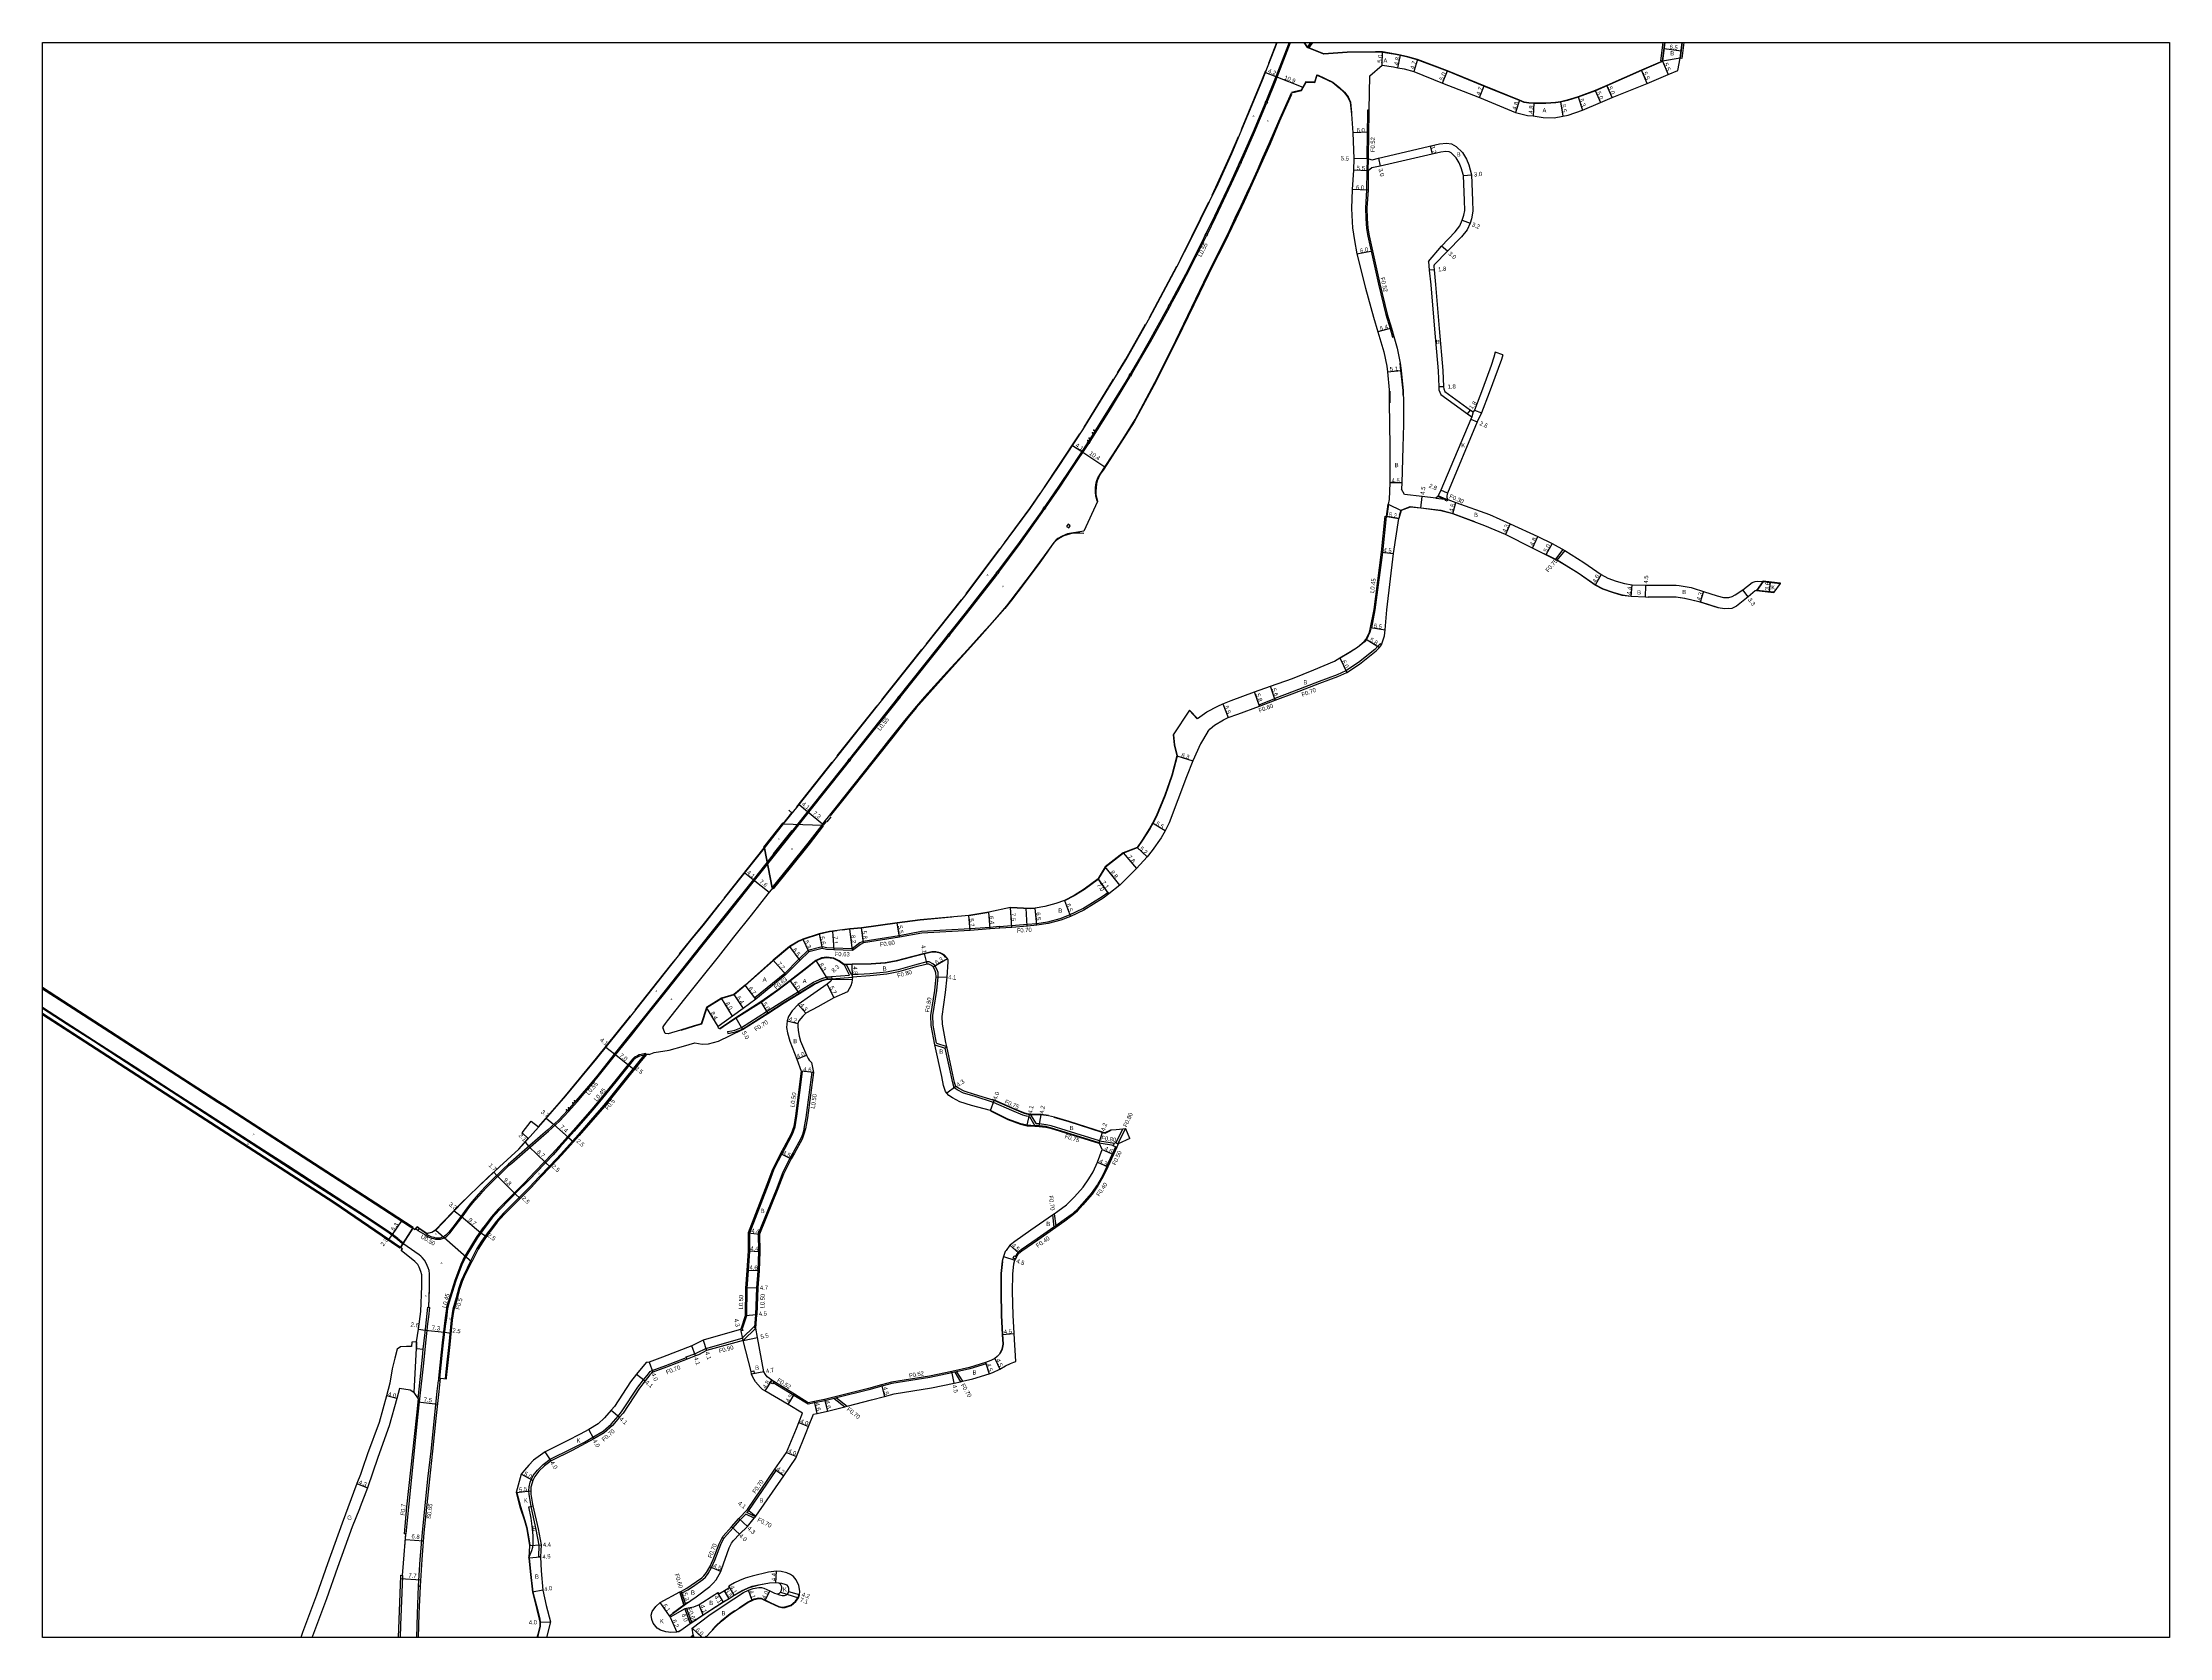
# Model space of a CAD drawing. Header units: metres. Extents: x -12000 to -8000, y -105000 to -102000.
# Drawn here: x -12000 to -11200, y -103200 to -102600 of the extents above; entities that cross this region are included whole.
import ezdxf

# ---------------------------------------------------------------- set-up
doc = ezdxf.new("R2010")
doc.units = ezdxf.units.M
doc.header["$LTSCALE"] = 2.5
for name, color, linetype in [('側溝・桝', 7, 'Continuous'), ('図郭', 7, 'Continuous'), ('幅員', 7, 'Continuous'), ('歩道・分離帯・安全施設', 7, 'Continuous'), ('舗装', 7, 'Continuous'), ('道路', 7, 'Continuous')]:
    doc.layers.add(name, color=color, linetype=linetype)
doc.styles.get("Standard").update_dxf_attribs({"font": ''})
doc.styles.add('YOKO_DECO', font='')
doc.styles.get('Standard').set_extended_font_data('@MS PGothic')
doc.styles.get('YOKO_DECO').set_extended_font_data('MS PGothic')

msp = doc.modelspace()

# ---------------------------------------------------------------- linework, layer by layer
at = {"layer": '側溝・桝'}
for points in [[(-11539.31, -102622.25), (-11539.13, -102621.81), (-11536.26, -102614.6), (-11534.38, -102609.81), (-11530.57, -102600)], [(-11549.14, -102645.09), (-11548.03, -102642.62), (-11544.13, -102633.77), (-11539.59, -102622.9)], [(-11501.83, -102643.78), (-11501.64, -102633.74), (-11501.52, -102626.99), (-11501.49, -102625.36), (-11500.97, -102625.36)], [(-11561.84, -102672.08), (-11558.67, -102665.6), (-11552.76, -102653.07), (-11549.43, -102645.71)], [(-11501.83, -102643.78), (-11501.89, -102648.23)], [(-11501.37, -102648.23), (-11501.31, -102643.79)], [(-11501.89, -102648.23), (-11501.97, -102655.54), (-11502.38, -102662.15), (-11502.25, -102666.25), (-11501.98, -102669.93), (-11501.56, -102672.82), (-11500.28, -102678.48), (-11497.5, -102690.84), (-11494.69, -102702.32), (-11493.08, -102707.56), (-11492.2, -102710.78), (-11491.7, -102710.65)], [(-11575.69, -102698.82), (-11573, -102693.84), (-11569.66, -102687.51), (-11562.67, -102673.76), (-11562.16, -102672.72)], [(-11590.44, -102724.85), (-11587, -102719.01), (-11583.31, -102712.57), (-11576.74, -102700.76), (-11576.03, -102699.45)], [(-11606.09, -102750.23), (-11605.99, -102750.08), (-11598.32, -102737.89), (-11592, -102727.49), (-11590.81, -102725.47)], [(-11622.74, -102775.02), (-11617.36, -102767.28), (-11612.79, -102760.41), (-11606.47, -102750.81)], [(-11640.28, -102799.19), (-11632.25, -102788.41), (-11624, -102776.83), (-11623.2, -102775.67)], [(-11472.28, -102772.06), (-11475.13, -102770.84)], [(-11472.17, -102771.78), (-11475.01, -102770.57)], [(-11500.48, -102820.07), (-11500.04, -102820.16), (-11498.71, -102813.39), (-11495.88, -102791.83), (-11494.52, -102778.24)], [(-11428.14, -102790.7), (-11430.96, -102794.34), (-11431.06, -102794.46)], [(-11427.48, -102791.08), (-11430.37, -102794.79)], [(-11658.7, -102822.77), (-11652.51, -102814.98), (-11641.21, -102800.45), (-11640.83, -102799.93)], [(-11677.36, -102846.26), (-11659.24, -102823.46)], [(-11496.4, -102826.63), (-11496.93, -102826.18), (-11497.71, -102827.09), (-11498.85, -102828.31), (-11505.05, -102833.25), (-11509.78, -102836.31), (-11513.04, -102837.81), (-11519.79, -102840.4), (-11529.2, -102843.98), (-11536.55, -102846.73), (-11536.52, -102846.82), (-11536.33, -102847.39)], [(-11696.05, -102869.77), (-11677.97, -102847.04), (-11677.87, -102846.91)], [(-11542.21, -102849.67), (-11542.42, -102849.11), (-11536.54, -102846.83), (-11536.52, -102846.82)], [(-11848.86, -103049.62), (-11848.59, -103049.48), (-11847.98, -103049.05), (-11847.38, -103048.51), (-11846.79, -103047.85), (-11844.76, -103045.3), (-11841.46, -103040.91), (-11840.26, -103039.2), (-11839.1, -103037.73), (-11838.12, -103036.48), (-11837.23, -103035.48), (-11835.7, -103033.7), (-11834.43, -103032.28), (-11833.09, -103030.85), (-11831.01, -103028.77), (-11826.22, -103024.07), (-11824.44, -103022.36), (-11823.53, -103021.59), (-11819.42, -103018.01), (-11811.51, -103011.1), (-11809.7, -103009.55), (-11808.34, -103008.32), (-11806.92, -103007.03), (-11805.61, -103005.81), (-11803.83, -103003.93), (-11802.16, -103002.15), (-11798.97, -102998.52), (-11794.23, -102992.92), (-11791.03, -102989.03), (-11784.55, -102980.88), (-11778.52, -102973.44), (-11773.17, -102966.7), (-11765.4, -102956.95), (-11752.04, -102940.12), (-11742.28, -102927.88), (-11733.19, -102916.47), (-11724.72, -102905.84), (-11717.42, -102896.64), (-11711.26, -102888.88), (-11698.45, -102872.79), (-11696.56, -102870.41)], [(-11640.01, -102932.5), (-11635.51, -102932.17), (-11629.52, -102931.72), (-11626.08, -102931.41), (-11621.86, -102930.74), (-11617.18, -102929.52), (-11613.67, -102928.19), (-11608.71, -102925.75), (-11601.45, -102921.23), (-11599.32, -102919.73), (-11598.92, -102920.31)], [(-11640, -102932.6), (-11643.58, -102932.86), (-11651.12, -102933.42), (-11669.4, -102934.47), (-11677.76, -102935.99), (-11691.39, -102938.16), (-11692.6, -102938.74), (-11695.52, -102940.89)], [(-11639.96, -102933.2), (-11640, -102932.6), (-11640.01, -102932.5)], [(-11695.52, -102940.89), (-11702.31, -102940.73), (-11705.01, -102940.56), (-11706.82, -102940.13), (-11712.13, -102941.51), (-11715.66, -102944.94), (-11720.85, -102950.17), (-11732.04, -102959.41), (-11731.65, -102959.91)], [(-11695.52, -102940.89), (-11695.37, -102941.52)], [(-11742.31, -102972.1), (-11740.69, -102971.78), (-11739.55, -102971.5), (-11737.08, -102970.59), (-11727.66, -102964.54), (-11721.51, -102960.59), (-11715.72, -102957.04), (-11710.05, -102953.5), (-11706.88, -102952.05), (-11704.83, -102951.52), (-11703.22, -102951.5)], [(-11703.22, -102951.4), (-11696.53, -102950.84)], [(-11703.22, -102951.4), (-11703.22, -102951.5), (-11703.18, -102952.2)], [(-11703.18, -102952.2), (-11695.3, -102951.54)], [(-11696.53, -102950.84), (-11698.52, -102946.81)], [(-11695.68, -102950.77), (-11697.64, -102946.79)], [(-11695.68, -102950.77), (-11695.36, -102950.74)], [(-11663.71, -102976.47), (-11665.01, -102969.7), (-11665.09, -102966.06), (-11663.65, -102956.66), (-11663.1, -102951.47), (-11663.18, -102949.85), (-11663.62, -102948.55), (-11664.41, -102947.26), (-11665.15, -102946.54), (-11666.51, -102945.85), (-11667.4, -102945.87), (-11672.06, -102947.13), (-11678.19, -102948.84), (-11682.56, -102949.73), (-11688.78, -102950.31), (-11695.36, -102950.74)], [(-12000, -102955.97), (-11992.34, -102960.92), (-11974.64, -102972.35), (-11949.53, -102988.64), (-11934.01, -102998.65), (-11931.6, -103000.18), (-11874.87, -103036.92), (-11861.63, -103045.5), (-11861.58, -103045.42)], [(-11742.18, -102972.79), (-11740.54, -102972.47), (-11739.34, -102972.17), (-11736.76, -102971.22), (-11727.28, -102965.13), (-11721.13, -102961.18), (-11715.35, -102957.63), (-11709.72, -102954.12), (-11706.65, -102952.71), (-11704.74, -102952.22), (-11703.18, -102952.2)], [(-11865.27, -103050.94), (-11865.22, -103050.87), (-11866.38, -103049.91), (-11869.48, -103047.55), (-11878.85, -103041.31), (-11887.04, -103036), (-11897.03, -103029.53), (-11907.92, -103022.5), (-11916.86, -103016.72), (-11928.5, -103009.19), (-11939.26, -103002.22), (-11951.54, -102994.3), (-11965.12, -102985.5), (-11980.77, -102975.38), (-11997.53, -102964.58), (-12000, -102962.98)], [(-11742.31, -102972.1), (-11742.18, -102972.79)], [(-11773.27, -102980.37), (-11774.28, -102980.58), (-11774.87, -102980.7), (-11775.56, -102980.85), (-11776.23, -102981.17), (-11777.29, -102981.69), (-11778.06, -102982.39), (-11778.67, -102983.17), (-11784.76, -102990.74), (-11790.83, -102998.19), (-11793.39, -103001.2), (-11800.38, -103009.24), (-11805.72, -103015.23), (-11808.33, -103018.07), (-11814.47, -103024.47), (-11817.2, -103027.37), (-11818.24, -103028.48), (-11821.01, -103031.21), (-11828.46, -103038.75), (-11831.24, -103041.9), (-11833.51, -103044.85), (-11834.64, -103046.31), (-11836.93, -103049.52), (-11838.71, -103052.38), (-11840.82, -103055.96), (-11841.12, -103056.48)], [(-11772.87, -102980.7), (-11773.27, -102980.37), (-11775.21, -102982.7), (-11782.84, -102992.28), (-11788.94, -102999.77), (-11791.53, -103002.81), (-11798.53, -103010.86), (-11803.9, -103016.88), (-11806.54, -103019.76), (-11812.69, -103026.16), (-11815.41, -103029.05), (-11816.48, -103030.19), (-11819.26, -103032.97), (-11826.66, -103040.43), (-11829.34, -103043.47), (-11831.56, -103046.36), (-11832.67, -103047.78), (-11834.88, -103050.88), (-11836.61, -103053.65), (-11838.98, -103058.38)], [(-11664.4, -102977.09), (-11660.5, -102978.34)], [(-11663.71, -102976.47), (-11659.87, -102977.7)], [(-11659.87, -102977.7), (-11660.5, -102978.34)], [(-11628.81, -103004.07), (-11629.88, -103003.9), (-11631.25, -103003.53), (-11635.48, -103001.73), (-11642.29, -102998.72), (-11649.63, -102996.42), (-11653.61, -102995.19), (-11655.93, -102993.99), (-11657.06, -102993.18), (-11657.66, -102991.39), (-11658.8, -102986.16), (-11660.5, -102978.34)], [(-11721.99, -103018.14), (-11720.73, -103015.89), (-11717.92, -103010.72), (-11716.94, -103007.92), (-11716.23, -103003.88), (-11714.11, -102987.06), (-11714.61, -102987)], [(-11713.5, -103008.59), (-11712.77, -103004.43), (-11710.53, -102987.39), (-11710.03, -102987.46)], [(-11628.81, -103004.07), (-11626.76, -103007.48)], [(-11628.38, -103003.33), (-11626.32, -103006.76)], [(-11602.4, -103013.2), (-11614.93, -103009.27), (-11620.68, -103007.52), (-11622.47, -103007.09), (-11625.11, -103006.83), (-11626.32, -103006.76)], [(-11714.8, -103012.3), (-11717.66, -103017.57), (-11718.86, -103019.71), (-11721.8, -103025.57), (-11723.84, -103031.01), (-11730.77, -103048.18), (-11730.74, -103054.79), (-11731.01, -103062.03), (-11731.44, -103068.44), (-11731.78, -103078.6)], [(-11713.5, -103008.59), (-11714.19, -103010.83), (-11714.8, -103012.3)], [(-11602.39, -103013.15), (-11602.4, -103013.2), (-11602.63, -103013.92)], [(-11602.63, -103013.92), (-11597.15, -103014.82)], [(-11602.39, -103013.15), (-11596.84, -103014.06)], [(-11596.42, -103015.42), (-11597.68, -103018.16), (-11599.8, -103022.79), (-11599.71, -103022.83), (-11599.35, -103023)], [(-11596.26, -103013.98), (-11593.61, -103008.76)], [(-11595.51, -103014.28), (-11592.66, -103008.66)], [(-11724.53, -103023.17), (-11725.02, -103024.2), (-11727.11, -103029.75), (-11734.14, -103047.9), (-11734.14, -103054.63), (-11734.61, -103061.99), (-11735.14, -103068.58), (-11735.27, -103079.06), (-11736.81, -103083.9)], [(-11724.53, -103023.17), (-11721.99, -103018.14)], [(-11599.71, -103022.83), (-11601.37, -103026.39), (-11603.25, -103029.63), (-11605.54, -103032.99), (-11609.03, -103037), (-11610.97, -103039.17), (-11613.06, -103040.96), (-11615.72, -103042.94), (-11618.92, -103045.18), (-11619.57, -103045.63), (-11625.92, -103050.07), (-11631.87, -103054.2), (-11633.1, -103055.12), (-11634.05, -103056.56), (-11634.06, -103056.6)], [(-11858.89, -103046.85), (-11856.27, -103048.46), (-11854.97, -103049.23), (-11854.36, -103049.53), (-11853.74, -103049.77), (-11852.99, -103049.95), (-11852.25, -103050.14), (-11851.65, -103050.21), (-11850.9, -103050.19), (-11850.26, -103050.12), (-11849.61, -103049.97), (-11848.86, -103049.62)], [(-11620.13, -103041.02), (-11619.57, -103045.63)], [(-11619.48, -103040.57), (-11618.92, -103045.18)], [(-11841.12, -103056.48), (-11842.71, -103059.66), (-11844.96, -103065.66), (-11847.43, -103073.81), (-11848.04, -103076.23), (-11848.5, -103079.78), (-11848.9, -103082.84), (-11849.65, -103089.17), (-11850.03, -103092.66), (-11850.56, -103097.55), (-11851.02, -103102.43)], [(-11838.98, -103058.38), (-11841.71, -103064), (-11842.49, -103065.83), (-11843.38, -103068.44), (-11844.46, -103072.29), (-11845.69, -103076.54), (-11846.25, -103080.63), (-11847.24, -103089.79), (-11848.08, -103097.59), (-11848.58, -103102.68)], [(-11854.71, -103075.78), (-11854.47, -103075.81), (-11854.87, -103079.43), (-11855.16, -103082.05), (-11856.19, -103091.67), (-11856.74, -103096.82), (-11858.23, -103110.26), (-11858.79, -103115.96), (-11862.39, -103150.93), (-11863.34, -103161.06)], [(-11731.78, -103078.6), (-11732.17, -103083.21)], [(-11757.89, -103094.47), (-11754.7, -103093.24), (-11753.63, -103092.82), (-11750.57, -103091.24), (-11736.91, -103087.45), (-11732.33, -103083.04), (-11732.17, -103083.21), (-11731.7, -103083.69)], [(-11736.45, -103088.26), (-11731.7, -103083.69)], [(-11858.74, -103110.21), (-11857.93, -103102.98), (-11857.14, -103094.56), (-11856.82, -103091.58)], [(-11812.64, -103169.7), (-11813.34, -103169.7), (-11813.16, -103165.25), (-11814.31, -103159.33), (-11816.24, -103150.67), (-11816.38, -103150.01), (-11817.01, -103146.11), (-11817.07, -103144.88), (-11816.97, -103143.3), (-11816.55, -103141.62), (-11816.22, -103140.68), (-11815.41, -103139.09), (-11813.86, -103137.03), (-11811.69, -103134.88), (-11809.09, -103132.93), (-11801.12, -103129.06), (-11796.2, -103126.48), (-11792.97, -103124.67), (-11789.15, -103122.41), (-11786.11, -103119.71), (-11783.52, -103116.71), (-11782.18, -103115.16), (-11776.09, -103105.82), (-11773.93, -103103.02), (-11772.13, -103100.79), (-11771.45, -103099.99), (-11770.74, -103099.52), (-11765.58, -103097.65), (-11757.82, -103094.65)], [(-11757.56, -103095.31), (-11757.82, -103094.65), (-11757.89, -103094.47)], [(-11859.26, -103200), (-11859.01, -103191.09), (-11858.55, -103180.6), (-11857.93, -103170.63), (-11857.13, -103160.53), (-11855.04, -103140.37), (-11853.87, -103129.88), (-11852.63, -103117.52), (-11851.51, -103107.36), (-11851.11, -103103.36)], [(-11645.27, -103096.56), (-11645.1, -103097.05), (-11651.22, -103098.94), (-11656.19, -103100.04), (-11656.91, -103100.2), (-11657.93, -103100.42), (-11666.25, -103102.16), (-11680.54, -103104.48), (-11684.32, -103105.5), (-11689.18, -103106.81), (-11701.37, -103109.86), (-11702.22, -103110.07), (-11705.74, -103110.95), (-11709.59, -103111.72), (-11712.07, -103112.22), (-11717.44, -103108.96), (-11725.17, -103104.2)], [(-11656.91, -103100.2), (-11654.72, -103103.78)], [(-11656.19, -103100.04), (-11654, -103103.62)], [(-11702.22, -103110.07), (-11698.25, -103113.25)], [(-11701.37, -103109.86), (-11697.4, -103113.03)], [(-11735.04, -103153.02), (-11734.32, -103152.24), (-11724, -103137.14), (-11724.58, -103136.74)], [(-11759.51, -103183.21), (-11759.4, -103183.15), (-11757.27, -103182.04), (-11755.59, -103180.96), (-11751.62, -103178.16), (-11750.7, -103177.28), (-11749.63, -103175.94), (-11748.39, -103173.7), (-11747.13, -103170.88), (-11744.91, -103165.01), (-11743.94, -103163.14), (-11743.47, -103162.36), (-11740.37, -103158.88), (-11737.54, -103155.77), (-11735.53, -103153.56)], [(-11732.35, -103155.17), (-11735.53, -103153.56)], [(-11731.89, -103154.62), (-11735.04, -103153.02)], [(-11864.61, -103176.64), (-11864.64, -103176.92), (-11864.92, -103183.05), (-11865.41, -103195.34), (-11865.51, -103200)], [(-11758.68, -103187.87), (-11758.73, -103187.72), (-11760.26, -103182.81)], [(-11758.16, -103187.51), (-11758.21, -103187.36), (-11759.51, -103183.21), (-11759.72, -103182.53)], [(-11758.43, -103189.23), (-11756.43, -103194.72), (-11756.38, -103194.86)], [(-11757.79, -103189.1), (-11755.87, -103194.34), (-11755.82, -103194.49)], [(-11755.74, -103199.51), (-11755.6, -103200)], [(-11755.26, -103198.98), (-11754.98, -103200)]]:
    msp.add_lwpolyline(points, dxfattribs=at)
for points in [[(-11539.81, -102622.04), (-11539.31, -102622.25), (-11539.59, -102622.9), (-11540.08, -102622.69)], [(-11549.14, -102645.09), (-11549.43, -102645.71), (-11549.92, -102645.49), (-11549.64, -102644.86)], [(-11561.84, -102672.08), (-11562.16, -102672.72), (-11562.64, -102672.49), (-11562.33, -102671.84)], [(-11576.17, -102698.57), (-11575.69, -102698.82), (-11576.03, -102699.45), (-11576.51, -102699.19)], [(-11590.91, -102724.57), (-11590.44, -102724.85), (-11590.81, -102725.47), (-11591.28, -102725.2)], [(-11606.09, -102750.23), (-11606.47, -102750.81), (-11606.92, -102750.51), (-11606.54, -102749.94)], [(-11622.74, -102775.02), (-11623.2, -102775.67), (-11623.64, -102775.36), (-11623.18, -102774.71)], [(-11471.45, -102771.86), (-11471.71, -102772.51), (-11472.36, -102772.25), (-11472.28, -102772.06), (-11472.17, -102771.78), (-11472.1, -102771.6)], [(-11614.23, -102781.21), (-11614.8, -102782.01), (-11614.02, -102782.57), (-11613.45, -102781.77)], [(-11640.71, -102798.87), (-11640.28, -102799.19), (-11640.83, -102799.93), (-11641.26, -102799.61)], [(-11658.7, -102822.77), (-11659.24, -102823.46), (-11659.66, -102823.12), (-11659.12, -102822.44)], [(-11677.78, -102845.93), (-11677.36, -102846.26), (-11677.87, -102846.91), (-11678.29, -102846.57)], [(-11696.48, -102869.44), (-11696.05, -102869.77), (-11696.56, -102870.41), (-11696.98, -102870.08)], [(-11595.44, -103014.31), (-11595.96, -103015.61), (-11596.42, -103015.42), (-11597.26, -103015.08), (-11597.15, -103014.82), (-11596.84, -103014.06), (-11596.73, -103013.79), (-11596.26, -103013.98), (-11595.51, -103014.28)], [(-11858.89, -103046.85), (-11859.66, -103046.32), (-11859.12, -103045.56), (-11858.36, -103046.09)], [(-11634.91, -103057.32), (-11634.52, -103056.4), (-11634.06, -103056.6), (-11633.7, -103056.75), (-11634.09, -103057.67)], [(-11737.22, -103084.64), (-11737.39, -103084.06), (-11736.81, -103083.9), (-11736.81, -103083.9), (-11736.64, -103084.47)], [(-11850.34, -103102.5), (-11851.02, -103102.43), (-11851.11, -103103.36), (-11850.43, -103103.43)], [(-11732.5, -103099.74), (-11732.3, -103100.72), (-11733.28, -103100.92), (-11733.48, -103099.94)], [(-11725.75, -103103.23), (-11724.9, -103103.75), (-11725.17, -103104.2), (-11725.42, -103104.61), (-11726.27, -103104.08)]]:
    msp.add_lwpolyline(points, close=True, dxfattribs=at)
at = {"layer": '図郭'}
msp.add_lwpolyline([(-12000, -102600), (-11200, -102600), (-11200, -103200), (-12000, -103200)], close=True, dxfattribs=at)
at = {"layer": '幅員'}
for points in [[(-11496.13, -102608.54), (-11495.95, -102603.54)], [(-11490.26, -102609.47), (-11489.25, -102604.77)], [(-11482.88, -102606.41), (-11484.25, -102610.91)], [(-11390.74, -102606.99), (-11388.6, -102612.05)], [(-11390.1, -102602.3), (-11383.66, -102603.18)], [(-11540.06, -102611.31), (-11536.15, -102612.84)], [(-11536.15, -102612.84), (-11525.97, -102616.83)], [(-11473.46, -102615.31), (-11471.55, -102610.69)], [(-11396.39, -102615.43), (-11398.6, -102610.39)], [(-11459.53, -102620.69), (-11457.8, -102616.32)], [(-11444.45, -102621.72), (-11445.92, -102626.29)], [(-11439.08, -102622.81), (-11439.38, -102627.6)], [(-11429.06, -102622.27), (-11428.13, -102627.69)], [(-11422.43, -102620.46), (-11420.73, -102625.48)], [(-11415.99, -102618.01), (-11414, -102622.6)], [(-11409.66, -102620.71), (-11411.65, -102616.12)], [(-11501.12, -102633.75), (-11507.12, -102633.92)], [(-11478.06, -102638.91), (-11477.3, -102642.02)], [(-11501.31, -102643.79), (-11506.81, -102643.65)], [(-11497.51, -102643.56), (-11496.89, -102646.5)], [(-11501.45, -102655.55), (-11507.44, -102655.28)], [(-11501.37, -102648.23), (-11506.86, -102648.02)], [(-11465.49, -102649.98), (-11462.5, -102649.73)], [(-11465.99, -102666.82), (-11463.02, -102668.01)], [(-11505.66, -102679.53), (-11499.77, -102678.37)], [(-11471.56, -102678.51), (-11473.85, -102676.57)], [(-11476.6, -102685.49), (-11478.39, -102685.67)], [(-11492.58, -102707.41), (-11497.8, -102708.8)], [(-11494.09, -102723.93), (-11489.02, -102723.34)], [(-11473.02, -102729.51), (-11474.82, -102729.58)], [(-11463.98, -102739.72), (-11462.93, -102738.26)], [(-11462.75, -102741.69), (-11460.35, -102742.69)], [(-11612.58, -102751.62), (-11609.14, -102753.89)], [(-11609.14, -102753.89), (-11600.39, -102759.59)], [(-11488.74, -102765.61), (-11493.24, -102765.6)], [(-11481.61, -102775.21), (-11481.1, -102770.74)], [(-11471.51, -102769.5), (-11474.09, -102768.41)], [(-11469.55, -102777.35), (-11468.37, -102773.01)], [(-11494.98, -102778.18), (-11489.86, -102779.09)], [(-11447.99, -102781.11), (-11449.7, -102785.06)], [(-11496.32, -102791.78), (-11491.84, -102792.16)], [(-11439.55, -102790.23), (-11437.54, -102785.87)], [(-11432.13, -102788.4), (-11434.55, -102792.78)], [(-11413.79, -102800.06), (-11416.02, -102804.08)], [(-11402.43, -102808.43), (-11402.08, -102804.04)], [(-11397.09, -102808.69), (-11396.95, -102804.19)], [(-11375.21, -102806.48), (-11376.47, -102810.59)], [(-11358.51, -102808.5), (-11360.44, -102805.83)], [(-11350.45, -102806.62), (-11350.05, -102803.04)], [(-11500.48, -102820.07), (-11495.04, -102820.89)], [(-11512.04, -102831.52), (-11509.44, -102836.93)], [(-11502.12, -102824.5), (-11497.19, -102827.55)], [(-11542.21, -102849.67), (-11544.2, -102844.22)], [(-11536.33, -102847.39), (-11538.12, -102842.09)], [(-11556.03, -102848.81), (-11554.03, -102853.94)], [(-11573.34, -102868.34), (-11567.33, -102870.22)], [(-11715.46, -102886.7), (-11712.24, -102889.25)], [(-11712.24, -102889.25), (-11706.67, -102893.95)], [(-11577.76, -102896.59), (-11582.46, -102893.73)], [(-11584.55, -102906.38), (-11588.31, -102902.79)], [(-11594.84, -102916.99), (-11600.28, -102910.08)], [(-11593.55, -102904.77), (-11588.52, -102910.74)], [(-11735.87, -102912.36), (-11732.65, -102914.92)], [(-11732.65, -102914.92), (-11726.65, -102919.67)], [(-11598.92, -102920.31), (-11603, -102914.5)], [(-11598.92, -102920.31), (-11602.94, -102914.58)], [(-11643.53, -102933.46), (-11644.13, -102927.09)], [(-11635.46, -102932.86), (-11635.98, -102925.38)], [(-11625.99, -102932.1), (-11626.59, -102925.63)], [(-11615.63, -102922.73), (-11613.39, -102928.83)], [(-11707.83, -102935.27), (-11706.82, -102940.78)], [(-11702.92, -102934.28), (-11702.34, -102941.36)], [(-11695.37, -102941.52), (-11696.34, -102933.38)], [(-11691.21, -102938.74), (-11691.97, -102932.99)], [(-11677.66, -102936.58), (-11678.56, -102931.15)], [(-11651.08, -102934.02), (-11651.59, -102928.34)], [(-11718.99, -102940.09), (-11715.21, -102945.38)], [(-11714.01, -102937.25), (-11711.81, -102942.07)], [(-11667.28, -102946.67), (-11668.22, -102942.68)], [(-11720.43, -102950.64), (-11725.21, -102945.25)], [(-11709.19, -102945.33), (-11704.72, -102952.32)], [(-11695.3, -102951.54), (-11695.43, -102946.74)], [(-11665.04, -102947.76), (-11659.6, -102944.58)], [(-11663.9, -102951.45), (-11659.8, -102951.59)], [(-11740.48, -102966.32), (-11744.56, -102959.44)], [(-11739.99, -102958.06), (-11736.41, -102963.37)], [(-11731.65, -102959.91), (-11735.76, -102954.62)], [(-11715.3, -102957.72), (-11718.77, -102952.83)], [(-11704.93, -102954.28), (-11702.31, -102959.34)], [(-11745.87, -102970.16), (-11750.29, -102963.01)], [(-11739.18, -102966.96), (-11736.71, -102971.3)], [(-11729.83, -102960.94), (-11727.23, -102965.21)], [(-11715.73, -102961.86), (-11712.89, -102965.09)], [(-11719.94, -102968.03), (-11715.86, -102969.03)], [(-11788.07, -102977.9), (-11784.88, -102980.43)], [(-11784.88, -102980.43), (-11779.41, -102984.84)], [(-11716.32, -102982.49), (-11712.61, -102980.98)], [(-11779.41, -102984.84), (-11777.48, -102986.38)], [(-11710.03, -102987.46), (-11714.61, -102987)], [(-11656.43, -102992.71), (-11659.88, -102995.27)], [(-11643.44, -103001.76), (-11642.03, -102998.02)], [(-11810.51, -103004.65), (-11807.66, -103006.97)], [(-11807.66, -103006.97), (-11802.12, -103011.9)], [(-11629.64, -103007.33), (-11628.74, -103003.33)], [(-11625.16, -103007.58), (-11624.37, -103003.45)], [(-11818.49, -103013.67), (-11817.1, -103015.26)], [(-11817.1, -103015.26), (-11810.79, -103021.31)], [(-11802.12, -103011.9), (-11800.25, -103013.57)], [(-11602.63, -103013.92), (-11601.36, -103009.92)], [(-11810.79, -103021.31), (-11808.98, -103023.05)], [(-11722.43, -103017.9), (-11718.42, -103019.95)], [(-11603.25, -103021.19), (-11599.35, -103023)], [(-11601.4, -103016.43), (-11597.23, -103018.37)], [(-11830.29, -103024.98), (-11829.13, -103026.17)], [(-11829.13, -103026.17), (-11822.17, -103033.05)], [(-11845.2, -103039.56), (-11842.59, -103041.52)], [(-11822.17, -103033.05), (-11820.37, -103034.83)], [(-11868.42, -103048.46), (-11864.83, -103043.32)], [(-11842.59, -103041.52), (-11835.09, -103047.74)], [(-11835.09, -103047.74), (-11833.05, -103049.2)], [(-11734.64, -103047.81), (-11730.27, -103048.28)], [(-11869.78, -103050.26), (-11868.42, -103048.46)], [(-11734.64, -103054.61), (-11730.24, -103054.8)], [(-11636.16, -103052.4), (-11632.81, -103055.4)], [(-11730.51, -103062.06), (-11735.11, -103061.95)], [(-11638.54, -103056.68), (-11634.26, -103058.08)], [(-11730.94, -103068.47), (-11735.64, -103068.56)], [(-11731.28, -103078.62), (-11735.76, -103078.98)], [(-11858.59, -103084.06), (-11856.04, -103084.36)], [(-11856.04, -103084.36), (-11848.79, -103085.21)], [(-11848.79, -103085.21), (-11846.26, -103085.49)], [(-11736.45, -103088.26), (-11737.39, -103084.06)], [(-11736.45, -103088.26), (-11731.06, -103087.14)], [(-11639.06, -103085.97), (-11634.57, -103085.67)], [(-11754.46, -103094.11), (-11755.82, -103090.24)], [(-11751.54, -103088.19), (-11750.24, -103092.08)], [(-11641.76, -103095.01), (-11639.95, -103099.13)], [(-11776.59, -103100.9), (-11773.38, -103103.45)], [(-11771.88, -103096.43), (-11770.42, -103100.15)], [(-11728.67, -103100.01), (-11733.28, -103100.92)], [(-11725.75, -103103.23), (-11728.33, -103107.28)], [(-11657.12, -103104.32), (-11658.04, -103099.91)], [(-11645.27, -103096.56), (-11643.94, -103100.86)], [(-11866.75, -103110.14), (-11870.62, -103109.13)], [(-11858.86, -103111.37), (-11851.36, -103112.2)], [(-11719.52, -103112.35), (-11717.17, -103108.52)], [(-11708.68, -103115.69), (-11709.69, -103111.21)], [(-11705.85, -103110.45), (-11704.76, -103114.91)], [(-11684.45, -103105), (-11683.28, -103109.35)], [(-11786.1, -103114.49), (-11782.99, -103117.17)], [(-11715.57, -103119.19), (-11711.85, -103120.64)], [(-11792.63, -103125.28), (-11794.58, -103121.79)], [(-11808.72, -103133.53), (-11810.95, -103130.2)], [(-11720.14, -103130.37), (-11716.44, -103131.9)], [(-11881.8, -103142.07), (-11877.8, -103143.65)], [(-11815.58, -103140.96), (-11819.94, -103138.51)], [(-11724.58, -103136.74), (-11721.13, -103139.14)], [(-11821.84, -103145.45), (-11816.37, -103144.88)], [(-11734.87, -103151.8), (-11731.69, -103154.39)], [(-11737.91, -103161.09), (-11740.89, -103158.41)], [(-11738.05, -103155.29), (-11734.9, -103158.22)], [(-11863.46, -103163.16), (-11856.7, -103163.69)], [(-11816.85, -103165.44), (-11812.45, -103165.2)], [(-11817.12, -103170.04), (-11812.64, -103169.7)], [(-11744.87, -103175.14), (-11749.01, -103173.39)], [(-11724.13, -103179.46), (-11723.97, -103175.07)], [(-11865.41, -103177.8), (-11857.72, -103178.28)], [(-11811.81, -103182.25), (-11815.75, -103182.99)], [(-11758.68, -103187.87), (-11760.26, -103182.81)], [(-11743.87, -103186.74), (-11746, -103183.24)], [(-11741.73, -103185.44), (-11743.55, -103182.45)], [(-11739.8, -103184.26), (-11741.88, -103180.73)], [(-11733.09, -103186.04), (-11734.5, -103182.19)], [(-11728.17, -103186.1), (-11726.48, -103182.48)], [(-11722.46, -103182.93), (-11715.69, -103185.08)], [(-11715.29, -103183.9), (-11719.33, -103182.77)], [(-11764.2, -103191.9), (-11767.69, -103186.9)], [(-11758.43, -103189.23), (-11756.38, -103194.86)], [(-11751.48, -103191.57), (-11752.97, -103187.75)], [(-11813, -103194.2), (-11809, -103194.07)], [(-11763.94, -103192.36), (-11761.39, -103198.02)], [(-11755.21, -103200), (-11755.74, -103199.51)], [(-11751.84, -103200), (-11755.6, -103196.54)]]:
    msp.add_lwpolyline(points, dxfattribs=at)
at = {"layer": '歩道・分離帯・安全施設'}
for points in [[(-11531.15, -102600), (-11534.88, -102609.61), (-11536.76, -102614.4), (-11539.63, -102621.61), (-11544.63, -102633.56), (-11548.52, -102642.4), (-11553.25, -102652.85), (-11559.15, -102665.36), (-11563.15, -102673.52), (-11570.14, -102687.27), (-11573.47, -102693.59), (-11577.21, -102700.5), (-11583.78, -102712.31), (-11587.46, -102718.73), (-11592.46, -102727.21), (-11598.78, -102737.61), (-11606.44, -102749.79), (-11613.24, -102760.12), (-11617.81, -102766.97), (-11624.44, -102776.52), (-11632.68, -102788.1), (-11641.64, -102800.12), (-11652.93, -102814.65), (-11678.4, -102846.7), (-11698.87, -102872.45), (-11711.68, -102888.55), (-11717.84, -102896.3), (-11725.14, -102905.5), (-11733.61, -102916.13), (-11742.7, -102927.55), (-11752.46, -102939.78), (-11765.82, -102956.61), (-11773.59, -102966.36), (-11778.94, -102973.1), (-11784.97, -102980.54), (-11791.44, -102988.69), (-11794.64, -102992.58), (-11799.38, -102998.16), (-11802.56, -103001.79), (-11804.22, -103003.56), (-11805.99, -103005.42), (-11807.29, -103006.64), (-11808.7, -103007.92), (-11810.06, -103009.14), (-11811.86, -103010.69), (-11819.77, -103017.6), (-11823.89, -103021.18), (-11824.8, -103021.96), (-11826.59, -103023.68), (-11831.39, -103028.39), (-11833.48, -103030.47), (-11834.82, -103031.91), (-11836.1, -103033.34), (-11837.63, -103035.12), (-11838.53, -103036.14), (-11839.52, -103037.4), (-11840.7, -103038.88), (-11841.89, -103040.59), (-11845.19, -103044.97), (-11847.2, -103047.5), (-11847.77, -103048.13), (-11848.32, -103048.63), (-11848.87, -103049.02), (-11849.26, -103049.27)], [(-11531.15, -102600), (-11534.88, -102609.61), (-11536.76, -102614.4), (-11539.63, -102621.61), (-11544.63, -102633.56), (-11548.52, -102642.4), (-11553.25, -102652.85), (-11559.15, -102665.36), (-11563.15, -102673.52), (-11570.14, -102687.27), (-11573.47, -102693.59), (-11577.21, -102700.5), (-11583.78, -102712.31), (-11587.46, -102718.73), (-11592.46, -102727.21), (-11598.78, -102737.61), (-11606.44, -102749.79), (-11613.24, -102760.12), (-11617.81, -102766.97), (-11624.44, -102776.52), (-11632.68, -102788.1), (-11641.64, -102800.12), (-11652.93, -102814.65), (-11678.4, -102846.7), (-11698.87, -102872.45), (-11711.68, -102888.55), (-11717.84, -102896.3), (-11725.14, -102905.5), (-11733.61, -102916.13), (-11742.7, -102927.55), (-11752.46, -102939.78), (-11765.82, -102956.61), (-11773.59, -102966.36), (-11778.94, -102973.1), (-11784.97, -102980.54), (-11791.44, -102988.69), (-11794.64, -102992.58), (-11799.38, -102998.16), (-11802.56, -103001.79), (-11804.22, -103003.56), (-11805.99, -103005.42), (-11807.29, -103006.64), (-11808.7, -103007.92), (-11810.06, -103009.14), (-11811.86, -103010.69), (-11819.77, -103017.6), (-11823.89, -103021.18), (-11824.8, -103021.96), (-11826.59, -103023.68), (-11831.39, -103028.39), (-11833.48, -103030.47), (-11834.82, -103031.91), (-11836.1, -103033.34), (-11837.63, -103035.12), (-11838.53, -103036.14), (-11839.52, -103037.4), (-11840.7, -103038.88), (-11841.89, -103040.59), (-11845.19, -103044.97), (-11847.2, -103047.5), (-11847.77, -103048.13), (-11848.32, -103048.63), (-11848.87, -103049.02), (-11849.26, -103049.27)], [(-11538.8, -102607.82), (-11535.74, -102600)], [(-11522.73, -102600), (-11524, -102601.89)], [(-11391.06, -102607.29), (-11398.54, -102610.53), (-11411.59, -102616.26), (-11415.94, -102618.15), (-11422.39, -102620.61), (-11426.46, -102621.84), (-11429.03, -102622.41), (-11430.86, -102622.69), (-11434.61, -102622.98), (-11439.08, -102622.96), (-11441, -102622.86), (-11442.77, -102622.54), (-11444.5, -102621.86), (-11457.86, -102616.46), (-11471.6, -102610.83), (-11482.93, -102606.55), (-11486.51, -102605.51), (-11489.28, -102604.92), (-11491.12, -102604.53), (-11495.96, -102603.69), (-11498.63, -102603.66), (-11509.26, -102603.77), (-11518.11, -102604.35), (-11523.74, -102602.17)], [(-11549.08, -102632.72), (-11541.34, -102614.31), (-11539.85, -102610.5)], [(-11520.74, -102612.2), (-11521.53, -102614.85), (-11524.85, -102614.73), (-11526.55, -102617.94), (-11530.24, -102618.76)], [(-11520.49, -102612.17), (-11514.65, -102614.88), (-11512.14, -102616.87), (-11510.29, -102618.73), (-11508.94, -102620.49), (-11508.06, -102622.44), (-11507.61, -102626.41)], [(-11530.26, -102619.56), (-11534.71, -102629.64), (-11538.3, -102638.14), (-11542.87, -102648.45), (-11548.02, -102659.77), (-11551.18, -102666.42), (-11555.57, -102675.55), (-11559.82, -102683.92), (-11564.89, -102694.26), (-11573.41, -102711.78), (-11576.93, -102718.73), (-11581.29, -102727.69), (-11589.4, -102742.72), (-11600.77, -102760.44), (-11602.14, -102762.43), (-11602.83, -102763.78), (-11603.26, -102764.87), (-11603.55, -102766.01), (-11603.76, -102767.43), (-11603.85, -102768.93), (-11603.8, -102769.98), (-11603.63, -102771.08), (-11603.14, -102772.53)], [(-11560.1, -102657.39), (-11558, -102653.06), (-11552.86, -102641.7), (-11550.19, -102635.37)], [(-11572.03, -102681.57), (-11567.69, -102672.98), (-11561.37, -102659.99)], [(-11583.69, -102703.49), (-11573.33, -102684.17)], [(-11595.68, -102724.25), (-11592.54, -102719.15), (-11585.1, -102705.98)], [(-11608.24, -102744.7), (-11597.18, -102726.69)], [(-11489.49, -102720.65), (-11489.17, -102723.35), (-11488.34, -102730.92), (-11488.32, -102732.64)], [(-11493.29, -102731.19), (-11493.29, -102735.29), (-11493.29, -102735.5)], [(-11623.19, -102767.23), (-11617.96, -102759.54), (-11609.83, -102747.17)], [(-11638.16, -102788.16), (-11628.64, -102775.26), (-11624.79, -102769.59)], [(-11493.77, -102773.7), (-11494.37, -102778.19)], [(-11489.61, -102777.79), (-11489.04, -102775.92), (-11485.58, -102774.58), (-11481.59, -102775.06), (-11474.04, -102775.97), (-11469.51, -102777.2), (-11461.42, -102780.17)], [(-11608.32, -102784.7), (-11609.7, -102784.55), (-11611.37, -102784.59), (-11612.79, -102784.76), (-11614.62, -102785.19), (-11615.87, -102785.62), (-11617.24, -102786.27), (-11618.71, -102787.28), (-11619.57, -102788.15), (-11620.19, -102788.98), (-11622.14, -102791.66), (-11624.93, -102795.57), (-11631.14, -102804.03), (-11635.58, -102809.82), (-11638.11, -102812.93), (-11647.44, -102823.57), (-11658.97, -102836.34), (-11671.46, -102850.32), (-11674.41, -102853.97), (-11680.19, -102861.26), (-11692.48, -102876.8), (-11698.65, -102884.52), (-11703.7, -102890.86)], [(-11652.58, -102807.38), (-11639.88, -102790.49)], [(-11435.26, -102792.25), (-11434.49, -102792.65), (-11430.96, -102794.34), (-11430.29, -102794.66), (-11422.35, -102799.52), (-11415.94, -102803.95), (-11413.04, -102805.46), (-11409.42, -102806.72), (-11405.88, -102807.81), (-11402.42, -102808.28), (-11397.09, -102808.54)], [(-11667.54, -102826.16), (-11654.36, -102809.62)], [(-11396.12, -102808.58), (-11385.6, -102808.56), (-11382.34, -102808.98), (-11379.63, -102809.63), (-11376.42, -102810.45), (-11369.76, -102812.48), (-11367.34, -102812.87), (-11366.03, -102812.79)], [(-11500.42, -102820.5), (-11500.72, -102821.82), (-11501.99, -102824.58), (-11502.77, -102825.41), (-11505.37, -102827.53), (-11508.53, -102829.64), (-11511.96, -102831.65)], [(-11684.34, -102847.25), (-11669.29, -102828.36)], [(-11701.13, -102868.39), (-11686.13, -102849.5)], [(-11565.73, -102854.4), (-11568.63, -102851.3)], [(-11574.56, -102860.41), (-11574.25, -102864.22), (-11573.19, -102868.3)], [(-11716.34, -102887.58), (-11707.27, -102876.13), (-11702.94, -102870.67)], [(-11573.22, -102868.47), (-11575.1, -102875.6), (-11577.69, -102883.2), (-11580.95, -102891.16), (-11582.33, -102893.8), (-11583.5, -102895.75), (-11586.24, -102900.09), (-11588.15, -102902.81)], [(-11721.38, -102893.74), (-11728.63, -102902.9)], [(-11721.37, -102893.91), (-11718.12, -102889.82), (-11719.34, -102888.78)], [(-11706.54, -102894.58), (-11711.85, -102901.26)], [(-11705.28, -102892.99), (-11706.44, -102894.47)], [(-11703.5, -102891.24), (-11705.06, -102893.21)], [(-11743.5, -102921.77), (-11742.98, -102921.11), (-11728.55, -102902.96)], [(-11718.2, -102896.41), (-11725.24, -102905.26)], [(-11711.87, -102901.29), (-11719.02, -102910.24)], [(-11588.33, -102902.96), (-11593.48, -102904.91), (-11600.16, -102910.18), (-11602.82, -102914.49)], [(-11719.04, -102910.27), (-11725.4, -102918.21)], [(-11602.88, -102914.72), (-11608.1, -102918.65), (-11611.92, -102921.06), (-11615.57, -102922.87)], [(-11760.36, -102942.86), (-11756.12, -102937.52), (-11751.51, -102931.93), (-11745.24, -102923.98)], [(-11644.1, -102927.24), (-11651.57, -102928.49)], [(-11626.58, -102925.78), (-11628.55, -102925.87), (-11635.97, -102925.53)], [(-11701.21, -102934.2), (-11702.9, -102934.43), (-11704, -102934.56), (-11707.79, -102935.41), (-11713.95, -102937.39), (-11715.6, -102938.21), (-11718.9, -102940.21), (-11725.11, -102945.37), (-11735.67, -102954.74), (-11739.92, -102958.19), (-11744.5, -102959.58), (-11750.16, -102963.11), (-11752.2, -102969.25), (-11754.84, -102970.07), (-11759.91, -102971.64)], [(-11657.95, -102929.09), (-11669.93, -102930.2), (-11678.54, -102931.3), (-11691.95, -102933.13), (-11696.32, -102933.53), (-11699.28, -102933.94)], [(-11660.19, -102944.19), (-11661.01, -102943.35), (-11662.42, -102942.62), (-11664.04, -102942.24), (-11665.53, -102942.25), (-11668.19, -102942.82), (-11673.16, -102944.12), (-11678.92, -102945.57), (-11682.98, -102946.39), (-11688.31, -102946.7), (-11695.43, -102946.89), (-11697.63, -102946.94), (-11698.57, -102946.96), (-11700.48, -102945.53), (-11702.47, -102944.59), (-11704.95, -102944.28), (-11706.94, -102944.52), (-11709.12, -102945.46), (-11712.58, -102948.16), (-11718.68, -102952.95), (-11723.41, -102956.65), (-11729.74, -102961.07), (-11739.1, -102967.08), (-11743.94, -102970.25), (-11745.3, -102971.11)], [(-11777.14, -102964), (-11763.77, -102947.15), (-11762.1, -102945.05)], [(-12000, -102955.69), (-11992.22, -102960.72), (-11974.51, -102972.15), (-11949.4, -102988.44), (-11933.88, -102998.45), (-11931.47, -102999.98), (-11874.74, -103036.72), (-11860.86, -103045.75), (-11860.65, -103045.89)], [(-11859.27, -103091.27), (-11856.82, -103091.58), (-11856.14, -103085.27), (-11855.03, -103075.75), (-11854.71, -103075.78), (-11854.46, -103068.4), (-11854.43, -103065.63), (-11854.39, -103063.22), (-11854.64, -103061.97), (-11854.93, -103060.96), (-11855.27, -103060.08), (-11855.72, -103059.17), (-11856.39, -103058.11), (-11857.23, -103057.09), (-11857.72, -103056.58), (-11858.36, -103056.02), (-11864.45, -103051.78), (-11864.38, -103051.68), (-11866.43, -103049.97), (-11869.53, -103047.62), (-11878.89, -103041.38), (-11887.08, -103036.07), (-11897.08, -103029.6), (-11907.96, -103022.57), (-11916.91, -103016.79), (-11928.55, -103009.26), (-11939.3, -103002.29), (-11951.59, -102994.37), (-11965.17, -102985.57), (-11980.82, -102975.45), (-11997.58, -102964.65), (-12000, -102963.09)], [(-11859.27, -103091.27), (-11856.82, -103091.58), (-11856.14, -103085.27), (-11855.03, -103075.75), (-11854.71, -103075.78), (-11854.46, -103068.4), (-11854.43, -103065.63), (-11854.39, -103063.22), (-11854.64, -103061.97), (-11854.93, -103060.96), (-11855.27, -103060.08), (-11855.72, -103059.17), (-11856.39, -103058.11), (-11857.23, -103057.09), (-11857.72, -103056.58), (-11858.36, -103056.02), (-11864.45, -103051.78), (-11864.38, -103051.68), (-11866.43, -103049.97), (-11869.53, -103047.62), (-11878.89, -103041.38), (-11887.08, -103036.07), (-11897.08, -103029.6), (-11907.96, -103022.57), (-11916.91, -103016.79), (-11928.55, -103009.26), (-11939.3, -103002.29), (-11951.59, -102994.37), (-11965.17, -102985.57), (-11980.82, -102975.45), (-11997.58, -102964.65), (-12000, -102963.09)], [(-12000, -102963.28), (-11990.7, -102969.28), (-11980.86, -102975.6), (-11965.28, -102985.76), (-11951.66, -102994.5), (-11928.66, -103009.46), (-11897.17, -103029.81), (-11879.01, -103041.56), (-11869.62, -103047.78), (-11866.54, -103050.13), (-11864.56, -103051.79)], [(-12000, -102965.44), (-11997.12, -102967.29), (-11978.61, -102979.22), (-11963.37, -102989.15), (-11941.74, -103003.13), (-11924.07, -103014.56), (-11905.5, -103026.49), (-11885.28, -103039.75), (-11875.1, -103046.7), (-11865.55, -103053.27)], [(-11805.59, -102998.84), (-11803.28, -102996.19), (-11791.61, -102982.1), (-11779.79, -102967.33), (-11778.86, -102966.16)], [(-11773.78, -102980.99), (-11774.21, -102981.04), (-11774.78, -102981.16), (-11775.41, -102981.29), (-11776.02, -102981.59), (-11777.03, -102982.08), (-11777.72, -102982.71), (-11778.3, -102983.46), (-11784.4, -102991.03), (-11790.47, -102998.49), (-11793.04, -103001.51), (-11800.03, -103009.55), (-11805.37, -103015.55), (-11807.99, -103018.39), (-11814.13, -103024.79), (-11816.87, -103027.69), (-11817.91, -103028.8), (-11820.68, -103031.54), (-11828.12, -103039.07), (-11830.88, -103042.2), (-11833.14, -103045.14), (-11834.27, -103046.59), (-11836.54, -103049.78), (-11838.32, -103052.62), (-11840.47, -103056.14), (-11840.82, -103056.75)], [(-11773.39, -102981.32), (-11773.78, -102980.99), (-11774.21, -102981.04), (-11774.78, -102981.16), (-11775.41, -102981.29), (-11776.02, -102981.59), (-11777.03, -102982.08), (-11777.72, -102982.71), (-11778.3, -102983.46), (-11784.4, -102991.03), (-11790.47, -102998.49), (-11793.04, -103001.51), (-11800.03, -103009.55), (-11805.37, -103015.55), (-11807.99, -103018.39), (-11814.13, -103024.79), (-11816.87, -103027.69), (-11817.91, -103028.8), (-11820.68, -103031.54), (-11828.12, -103039.07), (-11830.88, -103042.2), (-11833.14, -103045.14), (-11834.27, -103046.59), (-11836.54, -103049.78), (-11838.32, -103052.62), (-11840.47, -103056.14), (-11840.82, -103056.75)], [(-11852.19, -103046.66), (-11842.36, -103036.53), (-11839.79, -103033.99), (-11835.92, -103030.27), (-11832.47, -103026.96), (-11828.14, -103022.89), (-11820.86, -103016.29), (-11817.34, -103012.34), (-11819.58, -103010.22), (-11816.16, -103005.82), (-11813.47, -103007.87), (-11805.59, -102998.84)], [(-11621.59, -103003.6), (-11624.36, -103003.3), (-11626.05, -103003.22), (-11628.73, -103003.18), (-11629.69, -103003.02), (-11630.96, -103002.67), (-11635.12, -103000.9), (-11641.98, -102997.88), (-11642.77, -102997.63)], [(-11643.5, -103001.9), (-11636.95, -103005.12), (-11632.13, -103006.93), (-11629.66, -103007.48), (-11626.77, -103007.63), (-11625.18, -103007.73), (-11622.62, -103007.98), (-11620.92, -103008.39), (-11615.19, -103010.13), (-11602.68, -103014.06)], [(-11598.24, -103009.26), (-11600.44, -103010.37), (-11601.4, -103010.06), (-11613.91, -103006.02), (-11619.44, -103004.37)], [(-11859.12, -103045.44), (-11857.96, -103046.25), (-11855.45, -103047.95), (-11853.62, -103047.47), (-11852.19, -103046.66)], [(-11858.36, -103056.02), (-11864.13, -103052)], [(-11855.52, -103048.06), (-11855.6, -103048.25), (-11854.73, -103048.77), (-11854.15, -103049.05), (-11853.59, -103049.27), (-11852.86, -103049.45), (-11852.15, -103049.62), (-11851.62, -103049.69), (-11850.93, -103049.67), (-11850.35, -103049.61), (-11849.76, -103049.47), (-11849.26, -103049.27)], [(-11855.52, -103048.06), (-11855.6, -103048.25), (-11854.73, -103048.77), (-11854.15, -103049.05), (-11853.59, -103049.27), (-11852.86, -103049.45), (-11852.15, -103049.62), (-11851.62, -103049.69), (-11850.93, -103049.67), (-11850.35, -103049.61), (-11849.76, -103049.47), (-11849.26, -103049.27)], [(-11854.39, -103063.22), (-11854.64, -103061.97), (-11854.93, -103060.96), (-11855.27, -103060.08)], [(-11840.82, -103056.75), (-11842.35, -103059.82), (-11844.59, -103065.79), (-11847.05, -103073.91), (-11847.65, -103076.3), (-11848.11, -103079.83), (-11848.51, -103082.88), (-11849.26, -103089.21), (-11849.64, -103092.7), (-11850.17, -103097.59), (-11850.63, -103102.47)], [(-11850.34, -103102.5), (-11850.63, -103102.47), (-11850.17, -103097.59), (-11849.64, -103092.7), (-11849.26, -103089.21), (-11848.51, -103082.88), (-11848.11, -103079.83), (-11847.65, -103076.3), (-11847.05, -103073.91), (-11844.59, -103065.79), (-11842.35, -103059.82), (-11840.82, -103056.75)], [(-11638.94, -103058.51), (-11639.45, -103063.04), (-11639.46, -103069.94), (-11639.28, -103078.93), (-11638.91, -103085.96), (-11638.66, -103089.72), (-11639.05, -103091.59), (-11639.81, -103093.17)], [(-11854.71, -103075.78), (-11854.48, -103068.92)], [(-11859.27, -103091.27), (-11859.35, -103088.82)], [(-11821.64, -103145.62), (-11820.28, -103150.78), (-11818.64, -103156.01), (-11817.88, -103158.63), (-11817.41, -103160.75), (-11816.75, -103165.11)], [(-11863.69, -103165.86), (-11863.3, -103161.33)], [(-11816.98, -103170.03), (-11816.45, -103175.21), (-11815.6, -103182.96), (-11813.89, -103189.44), (-11813.01, -103193.08), (-11812.85, -103194.18), (-11812.79, -103195.83), (-11813.54, -103198.91), (-11813.88, -103200)], [(-11764.57, -103197.87), (-11763.74, -103197.95), (-11761.42, -103197.87), (-11760.73, -103197.68), (-11759.97, -103197.25), (-11756.43, -103194.72), (-11755.87, -103194.34), (-11751.56, -103191.45), (-11743.95, -103186.61), (-11741.8, -103185.3), (-11739.88, -103184.13), (-11736.8, -103182.31), (-11734.64, -103181.3), (-11733.04, -103180.75), (-11730.66, -103180.21), (-11726.56, -103179.44), (-11724.24, -103179.32)], [(-11738.01, -103188.82), (-11734.79, -103186.74), (-11733.13, -103185.89), (-11732.38, -103185.51), (-11730.55, -103185.14), (-11729.67, -103185.23), (-11728.11, -103185.97), (-11726.29, -103186.82), (-11723.01, -103188.33), (-11721.86, -103188.55), (-11720.75, -103188.53), (-11718.49, -103187.82), (-11716.83, -103186.39), (-11715.83, -103185.01), (-11715.48, -103184)], [(-11763.06, -103190.88), (-11758.77, -103187.75), (-11758.73, -103187.72), (-11758.21, -103187.36), (-11757.35, -103186.77)], [(-11748.18, -103197.17), (-11746.75, -103195.66), (-11744.75, -103193.73), (-11741.37, -103191), (-11739.59, -103189.85)], [(-11750.84, -103200), (-11750.41, -103199.54), (-11750.39, -103199.52)]]:
    msp.add_lwpolyline(points, dxfattribs=at)
for p in [(-11606.87, -102749.75, 110.97), (-11606.37, -102748.89, 110.94), (-11605.05, -102746.8, 110.99), (-11604.53, -102745.88, 110.96), (-11800.53, -102998.85, 111.15), (-11799.91, -102998.09, 111.16), (-11802.87, -103001.5, 111.03), (-11802.19, -103000.75, 111.05), (-11858.5, -103180.72, 101.02)]:
    msp.add_point(p, dxfattribs=at)
at = {"layer": '舗装'}
for points in [[(-11524.23, -102601.83), (-11525.48, -102600)], [(-11461.92, -102738.99), (-11462.41, -102740.85)], [(-11461.42, -102738.26), (-11458.81, -102739.26)], [(-11475.98, -102771.37), (-11471.45, -102771.86)], [(-11352.88, -102802.72), (-11355.25, -102806.08)], [(-11346.42, -102803.45), (-11348.79, -102806.8)], [(-11721.29, -102893.97), (-11706.73, -102894.42)], [(-11728.48, -102903.03), (-11725.57, -102918.05)], [(-11630.12, -102925.65), (-11629.77, -102932.44)], [(-11703.18, -102952.3), (-11695.43, -102952.48)], [(-11865.4, -103053.24), (-11860.71, -103045.99)], [(-11736.45, -103088.26), (-11737.39, -103084.06)], [(-11859.35, -103088.82), (-11860.37, -103107.84)], [(-11817.12, -103170.04), (-11815.95, -103167.27), (-11815.56, -103165.97), (-11815.5, -103164.96), (-11815.4, -103163.42), (-11815.45, -103161.75), (-11815.66, -103159.17), (-11816.22, -103155.11), (-11817.09, -103150.87), (-11816.24, -103150.67), (-11815.56, -103150.51)], [(-11760.26, -103182.81), (-11758.73, -103187.72), (-11758.68, -103187.87)], [(-11723.8, -103183.59), (-11722.83, -103184), (-11721.78, -103184.2), (-11720.87, -103184.17), (-11720.2, -103183.96), (-11719.71, -103183.51), (-11719.33, -103182.77), (-11719.24, -103182.08), (-11719.29, -103181.55), (-11719.49, -103180.86), (-11719.98, -103180.38), (-11720.62, -103180.06), (-11721.87, -103179.67), (-11723.07, -103179.54)], [(-11758.43, -103189.23), (-11756.43, -103194.72), (-11756.38, -103194.86)]]:
    msp.add_lwpolyline(points, dxfattribs=at)
at = {"layer": '道路'}
for points in [[(-11852.12, -103046.74), (-11842.29, -103036.54), (-11839.73, -103033.98), (-11835.85, -103030.26), (-11832.41, -103026.97), (-11828.07, -103022.9), (-11820.81, -103016.27), (-11813.48, -103008.05), (-11803.16, -102996.26), (-11791.48, -102982.17), (-11779.66, -102967.4), (-11763.64, -102947.22), (-11756, -102937.59), (-11751.38, -102932), (-11742.85, -102921.18), (-11728.48, -102903.03), (-11721.29, -102893.97), (-11716.31, -102887.78), (-11707.15, -102876.2), (-11685.96, -102849.51), (-11652.59, -102807.63), (-11639.25, -102789.89), (-11628.52, -102775.33), (-11617.84, -102759.61), (-11608.66, -102745.65), (-11592.42, -102719.22), (-11583.53, -102703.5), (-11573.3, -102684.39), (-11567.56, -102673.05), (-11557.87, -102653.13), (-11552.73, -102641.77), (-11541.26, -102614.36), (-11535.59, -102600)], [(-11525.48, -102600), (-11524.23, -102601.83), (-11523, -102600)], [(-11523, -102600), (-11524.23, -102601.83), (-11523.68, -102602.03)], [(-11524.23, -102601.83), (-11523, -102600)], [(-11522.38, -102600), (-11523.68, -102602.03), (-11524.23, -102601.83)], [(-11389.79, -102600), (-11390.74, -102606.99), (-11398.6, -102610.39), (-11411.65, -102616.12), (-11415.99, -102618.01), (-11422.43, -102620.46), (-11426.5, -102621.7), (-11429.06, -102622.27), (-11430.87, -102622.54), (-11434.61, -102622.83), (-11439.08, -102622.81), (-11440.99, -102622.72), (-11442.73, -102622.4), (-11444.45, -102621.72), (-11457.8, -102616.32), (-11471.55, -102610.69), (-11482.88, -102606.41), (-11486.47, -102605.37), (-11489.25, -102604.77), (-11491.09, -102604.38), (-11495.95, -102603.54), (-11498.63, -102603.51), (-11509.26, -102603.62), (-11518.09, -102604.19), (-11523.68, -102602.03)], [(-11496.13, -102608.54), (-11491.92, -102609.18), (-11490.26, -102609.47), (-11487.9, -102609.87), (-11484.25, -102610.91), (-11473.46, -102615.31), (-11459.53, -102620.69), (-11445.92, -102626.29), (-11443.96, -102626.87), (-11441.47, -102627.39), (-11439.38, -102627.6), (-11435.59, -102628.22), (-11431.44, -102628.27), (-11428.13, -102627.69), (-11426.18, -102627.27), (-11420.73, -102625.48), (-11414, -102622.6), (-11409.66, -102620.71), (-11396.39, -102615.43), (-11388.6, -102612.05), (-11384.94, -102610.47), (-11384.03, -102605.87), (-11383.23, -102600)], [(-11391.34, -102606.91), (-11390.39, -102600)], [(-11389.79, -102600), (-11390.74, -102606.99), (-11391.34, -102606.91)], [(-11383.23, -102600), (-11384.03, -102605.87), (-11390.74, -102606.99), (-11389.79, -102600)], [(-11384.03, -102605.87), (-11383.23, -102600)], [(-11382.62, -102600), (-11383.43, -102605.95), (-11384.03, -102605.87)], [(-11530.21, -102618.91), (-11526.45, -102618.07), (-11524.76, -102614.89), (-11521.42, -102615), (-11520.61, -102612.28), (-11514.73, -102615.01), (-11512.25, -102616.98), (-11510.4, -102618.83), (-11509.07, -102620.57), (-11508.21, -102622.48), (-11507.7, -102626.92), (-11507.12, -102633.92), (-11506.81, -102643.65), (-11506.86, -102648.02), (-11507.44, -102655.28), (-11507.67, -102662.46), (-11507.42, -102667.5), (-11507.25, -102669.76), (-11506.57, -102674.52), (-11505.66, -102679.53), (-11502.36, -102692.41), (-11499.41, -102703.34), (-11497.8, -102708.8), (-11495.51, -102716.34), (-11494.35, -102721.79), (-11494.09, -102723.93), (-11493.44, -102730.71), (-11493.44, -102735.29), (-11493.33, -102743.69), (-11493.22, -102751.86), (-11493.24, -102765.6), (-11493.52, -102771.93), (-11493.91, -102773.68)], [(-11501.31, -102643.79), (-11501.12, -102633.75), (-11501, -102627), (-11500.97, -102625.36), (-11500.78, -102612.5)], [(-11500.78, -102612.5), (-11496.13, -102608.54)], [(-11603.18, -102772.6), (-11603.39, -102772), (-11603.58, -102771.44), (-11603.77, -102770.64), (-11603.86, -102770.18), (-11603.95, -102769.47), (-11604, -102768.8), (-11604, -102768.03), (-11603.96, -102767.36), (-11603.85, -102766.49), (-11603.68, -102765.65), (-11603.42, -102764.74), (-11603.04, -102763.75), (-11600.78, -102760.2), (-11597.21, -102754.72), (-11592.92, -102748.08), (-11589.01, -102741.82), (-11581.64, -102727.89), (-11576.27, -102717.1), (-11575.19, -102715.22), (-11563.16, -102690.13), (-11557.25, -102678.21), (-11554.11, -102671.85), (-11551.36, -102665.99), (-11549.15, -102661.32), (-11546.97, -102656.66), (-11545.54, -102653.51), (-11543.06, -102648.04), (-11540.97, -102643.29), (-11538.57, -102638.04), (-11534.98, -102629.54), (-11530.21, -102618.91)], [(-11501.31, -102643.79), (-11499.94, -102644.08), (-11497.51, -102643.56), (-11474.61, -102638.07), (-11471.9, -102637.89), (-11470, -102638.12), (-11468.32, -102639.17), (-11465.96, -102641.43), (-11464.46, -102643.92), (-11463.54, -102646.07), (-11462.5, -102649.73), (-11462.16, -102659.39), (-11462.05, -102663.39), (-11462.57, -102666.28), (-11463.02, -102668.01), (-11464.19, -102670.4), (-11466.33, -102673.13), (-11471.56, -102678.51), (-11476.52, -102683.66), (-11476.64, -102683.98), (-11476.71, -102684.29), (-11476.6, -102685.49), (-11476.08, -102691.02), (-11474.65, -102707.53), (-11473.27, -102723.4), (-11473.02, -102729.51), (-11472.99, -102730.3), (-11472.58, -102731.28), (-11462.93, -102738.26), (-11461.92, -102738.99)], [(-11478.75, -102682.34), (-11473.85, -102676.57), (-11468.69, -102671.2), (-11466.86, -102669), (-11465.99, -102666.82), (-11465.4, -102664.96), (-11465.06, -102663.14), (-11465.16, -102659.42), (-11465.49, -102649.98), (-11466.36, -102647.09), (-11467.14, -102645.29), (-11468.32, -102643.32), (-11470.17, -102641.55), (-11470.92, -102641.15), (-11472.15, -102640.99), (-11474, -102641.25), (-11477.3, -102642.02), (-11496.89, -102646.5), (-11499.95, -102647.15), (-11501.37, -102648.23)], [(-11501.37, -102648.23), (-11501.45, -102655.55), (-11501.86, -102662.16), (-11501.73, -102666.22), (-11501.46, -102669.88), (-11501.05, -102672.73), (-11499.77, -102678.37), (-11497, -102690.72), (-11494.19, -102702.18), (-11492.58, -102707.41), (-11491.7, -102710.65), (-11490.49, -102715.03), (-11489.34, -102720.63), (-11489.02, -102723.34), (-11488.19, -102730.91), (-11488.15, -102735.5), (-11488.15, -102743.66), (-11488.35, -102752.2), (-11488.74, -102765.61), (-11488.82, -102768.08)], [(-11478.75, -102682.34), (-11478.39, -102685.67), (-11477.87, -102691.2), (-11476.43, -102707.82), (-11475.07, -102723.5), (-11474.82, -102729.58), (-11474.77, -102730.69), (-11474.06, -102732.44), (-11463.98, -102739.72), (-11462.41, -102740.85)], [(-11450.71, -102717.44), (-11451.29, -102719.29), (-11452.47, -102722.62), (-11455.89, -102731.77), (-11458.81, -102739.26), (-11460.35, -102742.69), (-11471.51, -102769.5), (-11471.77, -102770.5), (-11471.75, -102771.19), (-11471.45, -102771.86)], [(-11453.57, -102716.54), (-11454.15, -102718.39), (-11455.14, -102721.54), (-11458.41, -102730.36), (-11461.42, -102738.26), (-11461.92, -102738.99)], [(-11450.71, -102717.44), (-11453.57, -102716.54)], [(-11462.41, -102740.85), (-11462.75, -102741.69), (-11474.09, -102768.41), (-11475.01, -102770.57), (-11475.13, -102770.84), (-11475.98, -102771.37)], [(-11603.18, -102772.6), (-11608.4, -102783.86)], [(-11565.62, -102854.29), (-11562.1, -102851.73), (-11557.93, -102849.62), (-11556.03, -102848.81), (-11552.97, -102847.51), (-11544.2, -102844.22), (-11538.12, -102842.09), (-11529.87, -102839.2), (-11521.8, -102835.99), (-11514.1, -102832.72), (-11512.04, -102831.52), (-11508.61, -102829.51), (-11505.46, -102827.41), (-11502.88, -102825.3), (-11502.12, -102824.5), (-11500.86, -102821.77), (-11500.48, -102820.07), (-11499.15, -102813.31), (-11496.32, -102791.78), (-11494.98, -102778.18), (-11494.52, -102778.24), (-11493.91, -102773.68)], [(-11494.52, -102778.24), (-11493.91, -102773.68)], [(-11397.09, -102808.69), (-11402.43, -102808.43), (-11405.91, -102807.96), (-11409.47, -102806.86), (-11413.1, -102805.6), (-11416.02, -102804.08), (-11422.43, -102799.65), (-11430.37, -102794.79), (-11431.06, -102794.46), (-11434.55, -102792.78), (-11439.55, -102790.23), (-11449.7, -102785.06), (-11457.47, -102781.77), (-11469.55, -102777.35), (-11474.07, -102776.12), (-11481.61, -102775.21), (-11485.56, -102774.74), (-11488.92, -102776.03), (-11489.86, -102779.09)], [(-11475.98, -102771.37), (-11481.1, -102770.74), (-11487.73, -102769.99), (-11488.82, -102768.08)], [(-11471.45, -102771.86), (-11468.37, -102773.01), (-11455.79, -102777.6), (-11447.99, -102781.11), (-11437.54, -102785.87), (-11432.13, -102788.4)], [(-11608.4, -102783.86), (-11614.44, -102784.88)], [(-11496.4, -102826.63), (-11495.26, -102823.23), (-11495.04, -102820.89), (-11494.32, -102813.41), (-11491.84, -102792.16), (-11489.86, -102779.09)], [(-11488.92, -102776.03), (-11489.86, -102779.09)], [(-11614.44, -102784.88), (-11616.54, -102785.69), (-11618.15, -102786.52), (-11618.78, -102787.03), (-11619.64, -102788.03), (-11623.26, -102793.09), (-11628.49, -102800.26), (-11637.41, -102811.85), (-11640.31, -102815.25), (-11643.76, -102819.3), (-11645.18, -102820.76)], [(-11432.13, -102788.4), (-11427.48, -102791.08), (-11420.24, -102795.66), (-11413.79, -102800.06), (-11411.25, -102801.48), (-11408.06, -102802.58), (-11404.94, -102803.55), (-11402.08, -102804.04), (-11396.95, -102804.19), (-11385.51, -102804.13), (-11384.45, -102804.29), (-11379.91, -102805)], [(-11348.79, -102806.8), (-11355.25, -102806.08), (-11355.49, -102806.08), (-11355.85, -102806.27), (-11358.51, -102808.5), (-11362.84, -102811.98), (-11364.58, -102812.85), (-11367.35, -102813.02), (-11369.8, -102812.63), (-11376.47, -102810.59), (-11379.66, -102809.78), (-11382.37, -102809.13), (-11385.61, -102808.71), (-11396.12, -102808.73), (-11397.09, -102808.69)], [(-11379.91, -102805), (-11379.16, -102805.23), (-11375.21, -102806.48), (-11370.11, -102808.17), (-11367.73, -102808.83), (-11365.76, -102808.77), (-11364.46, -102808.37), (-11363.31, -102807.78), (-11360.44, -102805.83), (-11356.99, -102803.16), (-11355.89, -102802.74), (-11354.98, -102802.66), (-11352.88, -102802.72), (-11346.42, -102803.45)], [(-11346.42, -102803.45), (-11348.79, -102806.8)], [(-11645.18, -102820.76), (-11646.74, -102822.38), (-11652.12, -102828.44), (-11659.69, -102836.75), (-11668.24, -102846.12), (-11672.03, -102850.47), (-11676.33, -102855.72), (-11681.81, -102862.63), (-11687.59, -102869.98), (-11698.74, -102884.01), (-11702.05, -102888.14), (-11704.06, -102890.67), (-11705.6, -102892.68), (-11706.93, -102894.26), (-11706.73, -102894.42), (-11712.08, -102901.2), (-11719.21, -102910.12), (-11725.57, -102918.05), (-11725.45, -102918.15), (-11727.15, -102920.3), (-11733.5, -102928.31), (-11740.13, -102936.59), (-11745.92, -102943.92), (-11752.55, -102952.19), (-11758.54, -102959.71), (-11765.07, -102968.03), (-11765.86, -102969.03), (-11766.45, -102969.86), (-11766.78, -102970.49), (-11766.59, -102970.85)], [(-11561.74, -102859.22), (-11560.77, -102858.23), (-11559.14, -102856.82), (-11555.81, -102854.74), (-11554.03, -102853.94), (-11550.4, -102852.64), (-11542.21, -102849.67), (-11536.33, -102847.39), (-11528.96, -102844.63), (-11519.54, -102841.05), (-11512.77, -102838.46), (-11509.44, -102836.93), (-11504.64, -102833.82), (-11498.38, -102828.83), (-11497.19, -102827.55), (-11496.4, -102826.63)], [(-11568.58, -102851.14), (-11574.71, -102860.42), (-11574.4, -102864.25), (-11573.34, -102868.34)], [(-11568.58, -102851.14), (-11565.62, -102854.29)], [(-11561.74, -102859.22), (-11564.51, -102863.86), (-11567.33, -102870.22), (-11569.71, -102876.18), (-11573, -102884.87), (-11576.26, -102893.6), (-11577.76, -102896.59), (-11579.31, -102899.24), (-11582.61, -102903.89), (-11584.55, -102906.38), (-11588.52, -102910.74), (-11594.84, -102916.99), (-11598.92, -102920.31), (-11601.07, -102921.82), (-11608.37, -102926.36), (-11613.39, -102928.83), (-11616.96, -102930.19), (-11621.71, -102931.43), (-11625.99, -102932.1), (-11629.47, -102932.42), (-11635.46, -102932.86), (-11639.96, -102933.2), (-11643.53, -102933.46), (-11651.08, -102934.02), (-11669.33, -102935.07), (-11677.66, -102936.58), (-11691.21, -102938.74), (-11692.29, -102939.26), (-11695.37, -102941.52), (-11702.34, -102941.36), (-11705.11, -102941.19), (-11706.82, -102940.78), (-11711.81, -102942.07), (-11715.21, -102945.38), (-11720.43, -102950.64), (-11731.65, -102959.91), (-11736.41, -102963.37), (-11740.48, -102966.32), (-11745.87, -102970.16)], [(-11573.34, -102868.34), (-11575.24, -102875.55), (-11577.83, -102883.15), (-11581.08, -102891.09), (-11582.46, -102893.73), (-11583.63, -102895.67), (-11586.36, -102900.01), (-11588.31, -102902.79), (-11593.55, -102904.77), (-11600.28, -102910.08), (-11603, -102914.5), (-11602.94, -102914.58), (-11608.19, -102918.53), (-11611.99, -102920.93), (-11615.63, -102922.73), (-11618.85, -102923.94), (-11623.03, -102924.97), (-11626.59, -102925.63), (-11628.55, -102925.72), (-11635.98, -102925.38), (-11644.13, -102927.09), (-11651.59, -102928.34), (-11669.95, -102930.05), (-11678.56, -102931.15), (-11691.97, -102932.99), (-11696.34, -102933.38), (-11702.92, -102934.28), (-11704.03, -102934.41), (-11707.83, -102935.27), (-11714.01, -102937.25), (-11715.68, -102938.08), (-11718.99, -102940.09), (-11725.21, -102945.25), (-11735.76, -102954.62), (-11739.99, -102958.06), (-11744.56, -102959.44), (-11750.29, -102963.01), (-11752.32, -102969.13)], [(-11598.31, -103009.13), (-11600.45, -103010.21), (-11601.36, -103009.92), (-11613.86, -103005.88), (-11619.4, -103004.22), (-11621.6, -103003.75), (-11624.37, -103003.45), (-11626.05, -103003.37), (-11628.38, -103003.33), (-11628.74, -103003.33), (-11629.72, -103003.17), (-11631.01, -103002.82), (-11635.18, -103001.04), (-11642.03, -102998.02), (-11649.41, -102995.7), (-11653.33, -102994.49), (-11655.54, -102993.35), (-11656.43, -102992.71), (-11656.93, -102991.19), (-11658.06, -102986), (-11659.87, -102977.7), (-11660.2, -102976.17), (-11661.52, -102969.33), (-11661.58, -102966.35), (-11660.34, -102957.42), (-11659.8, -102951.59), (-11659.41, -102945.89), (-11659.4, -102945.23), (-11659.6, -102944.58), (-11660.92, -102943.23), (-11662.37, -102942.48), (-11664.02, -102942.09), (-11665.55, -102942.1), (-11668.22, -102942.68), (-11673.19, -102943.98), (-11678.95, -102945.43), (-11683, -102946.24), (-11688.32, -102946.55), (-11695.43, -102946.74), (-11697.64, -102946.79), (-11698.52, -102946.81), (-11700.4, -102945.4), (-11702.42, -102944.45), (-11704.95, -102944.13), (-11706.98, -102944.38), (-11709.19, -102945.33), (-11712.68, -102948.04), (-11718.77, -102952.83), (-11723.5, -102956.52), (-11729.83, -102960.94), (-11739.18, -102966.96), (-11744.02, -102970.12), (-11745.41, -102971), (-11745.81, -102970.74), (-11745.87, -102970.16)], [(-11695.3, -102951.54), (-11695.58, -102953.56), (-11695.95, -102954.88), (-11697.18, -102957.12), (-11702.31, -102959.34), (-11708.42, -102962.79), (-11712.89, -102965.09), (-11714.06, -102966.21), (-11715.51, -102968), (-11715.86, -102969.03), (-11715.91, -102970.06), (-11715.82, -102971.69), (-11715.45, -102973.82), (-11714.85, -102975.64), (-11712.61, -102980.98), (-11712.07, -102982.19), (-11711.63, -102982.86), (-11710.83, -102983.72), (-11710.03, -102987.46)], [(-11602.63, -103013.92), (-11615.15, -103009.98), (-11620.88, -103008.25), (-11622.59, -103007.83), (-11625.16, -103007.58), (-11626.76, -103007.48), (-11629.64, -103007.33), (-11632.09, -103006.79), (-11636.89, -103004.98), (-11643.44, -103001.76), (-11650.65, -102999.82), (-11654.96, -102998.49), (-11657.79, -102997.02), (-11659.08, -102996.16), (-11659.88, -102995.27), (-11660.34, -102994.58), (-11661.08, -102992.33), (-11661.81, -102988.99), (-11664.4, -102977.09), (-11665.81, -102969.79), (-11665.89, -102966.01), (-11664.44, -102956.56), (-11663.9, -102951.45), (-11663.97, -102950), (-11664.35, -102948.89), (-11665.04, -102947.76), (-11665.62, -102947.2), (-11666.69, -102946.66), (-11667.28, -102946.67), (-11671.85, -102947.9), (-11678, -102949.62), (-11682.45, -102950.52), (-11688.71, -102951.11), (-11695.3, -102951.54)], [(-11860.71, -103045.99), (-11860.57, -103045.76), (-11874.66, -103036.6), (-11931.39, -102999.86), (-11933.8, -102998.33), (-11949.32, -102988.32), (-11974.43, -102972.03), (-11992.14, -102960.6), (-12000, -102955.52)], [(-12000, -102955.86), (-11992.29, -102960.84), (-11974.59, -102972.27), (-11949.48, -102988.56), (-11933.96, -102998.57), (-11931.55, -103000.1), (-11874.82, -103036.84), (-11860.71, -103045.99)], [(-12000, -102955.86), (-11992.29, -102960.84), (-11974.59, -102972.27), (-11949.48, -102988.56), (-11933.96, -102998.57), (-11931.55, -103000.1), (-11874.82, -103036.84), (-11860.71, -103045.99)], [(-12000, -102955.86), (-11992.29, -102960.84), (-11974.59, -102972.27), (-11949.48, -102988.56), (-11933.96, -102998.57), (-11931.55, -103000.1), (-11874.82, -103036.84), (-11859.82, -103046.56), (-11859.12, -103045.56), (-11855.52, -103048.06), (-11853.57, -103047.59), (-11852.12, -103046.74)], [(-11758.91, -102977.55), (-11754.69, -102976.35), (-11751.89, -102976.8), (-11749.51, -102976.64), (-11745.73, -102975.71), (-11736.71, -102971.3), (-11727.23, -102965.21), (-11721.08, -102961.27), (-11715.3, -102957.72), (-11709.67, -102954.21), (-11706.61, -102952.81), (-11704.72, -102952.32), (-11703.18, -102952.3)], [(-11703.18, -102952.3), (-11703.47, -102953.12), (-11704.93, -102954.28), (-11711.1, -102958.64), (-11715.73, -102961.86), (-11718.07, -102964.3), (-11719.39, -102966.45), (-11719.94, -102968.03), (-11720.14, -102970.49), (-11719.84, -102972.59), (-11718.98, -102975.71), (-11716.32, -102982.49), (-11714.61, -102987)], [(-11859.35, -103088.82), (-11858.59, -103084.06), (-11857.77, -103077.36), (-11857.32, -103067.83), (-11857.28, -103065.52), (-11857.32, -103063.63), (-11857.67, -103062.27), (-11858.28, -103060.7), (-11858.9, -103059.67), (-11859.97, -103058.54), (-11865.08, -103054.46), (-11864.62, -103053.76), (-11865.4, -103053.24), (-11872.14, -103048.65), (-11890.32, -103036.25), (-11940.56, -103003.72), (-11981.86, -102977.01), (-12000, -102965.33)], [(-11860.71, -103045.99), (-11865.4, -103053.24), (-11872.14, -103048.65), (-11890.32, -103036.25), (-11940.56, -103003.72), (-11981.86, -102977.01), (-12000, -102965.33)], [(-12000, -102965.64), (-11982.02, -102977.25), (-11940.72, -103003.96), (-11890.48, -103036.49), (-11872.3, -103048.88), (-11865.56, -103053.48), (-11865.4, -103053.24), (-11872.14, -103048.65), (-11890.32, -103036.25), (-11940.56, -103003.72), (-11981.86, -102977.01), (-12000, -102965.33)], [(-11760.05, -102971.53), (-11764.65, -102972.96), (-11765.79, -102972.76), (-11766.59, -102970.85)], [(-11752.32, -102969.13), (-11754.88, -102969.93), (-11760.05, -102971.53)], [(-11771.85, -102980.64), (-11772.87, -102980.7), (-11774.81, -102983.03), (-11782.44, -102992.61), (-11788.54, -103000.1), (-11791.14, -103003.14), (-11798.15, -103011.21), (-11803.51, -103017.23), (-11806.16, -103020.11), (-11812.31, -103026.52), (-11815.04, -103029.41), (-11816.11, -103030.55), (-11818.89, -103033.34), (-11826.28, -103040.78), (-11828.95, -103043.8), (-11831.16, -103046.67), (-11832.26, -103048.09), (-11834.45, -103051.17), (-11836.17, -103053.92), (-11838.59, -103058.72)], [(-11771.85, -102980.64), (-11769.96, -102979.98), (-11764.34, -102979.09), (-11758.91, -102977.55)], [(-11714.61, -102987), (-11716.73, -103003.8), (-11717.43, -103007.79), (-11718.38, -103010.51), (-11721.17, -103015.64), (-11722.43, -103017.9)], [(-11710.03, -102987.46), (-11712.28, -103004.5), (-11713.02, -103008.7), (-11713.72, -103010.99), (-11714.34, -103012.51)], [(-11714.34, -103012.51), (-11717.22, -103017.81), (-11718.42, -103019.95), (-11721.34, -103025.77), (-11723.38, -103031.19), (-11730.27, -103048.28), (-11730.24, -103054.8), (-11730.51, -103062.06), (-11730.94, -103068.47), (-11731.28, -103078.62)], [(-11636.16, -103052.4), (-11635.98, -103052.14), (-11634.27, -103050.88), (-11628.26, -103046.7), (-11620.13, -103041.02), (-11619.48, -103040.57), (-11618.12, -103039.62), (-11614.9, -103037.22), (-11611.84, -103034.29), (-11608.63, -103030.6), (-11606.5, -103027.47), (-11604.83, -103024.87), (-11603.25, -103021.19), (-11601.4, -103016.43), (-11602.63, -103013.92)], [(-11591.01, -103012.35), (-11595.44, -103014.31), (-11595.96, -103015.61), (-11597.23, -103018.37), (-11599.35, -103023), (-11601.02, -103026.57), (-11602.91, -103029.85), (-11605.22, -103033.24), (-11608.73, -103037.26), (-11610.69, -103039.45)], [(-11591.01, -103012.35), (-11592.51, -103008.64), (-11592.66, -103008.66), (-11593.61, -103008.76), (-11596.18, -103009.04), (-11598.31, -103009.13)], [(-11722.43, -103017.9), (-11724.98, -103022.96), (-11725.48, -103024), (-11727.58, -103029.57), (-11734.64, -103047.81), (-11734.64, -103054.61), (-11735.11, -103061.95), (-11735.64, -103068.56), (-11735.76, -103078.98)], [(-11634.14, -103091.87), (-11634.28, -103090.02), (-11634.57, -103085.67), (-11634.93, -103078.76), (-11635.11, -103069.9), (-11635.1, -103063.29), (-11634.67, -103059.43), (-11634.26, -103058.08), (-11634.09, -103057.67), (-11633.7, -103056.75), (-11632.81, -103055.4), (-11631.64, -103054.53), (-11625.69, -103050.4), (-11615.49, -103043.27), (-11612.81, -103041.27), (-11610.69, -103039.45)], [(-11852.12, -103046.74), (-11838.59, -103058.72)], [(-11852.12, -103046.74), (-11838.59, -103058.72)], [(-11636.16, -103052.4), (-11637.58, -103054.38), (-11637.88, -103054.8), (-11638.54, -103056.68), (-11639.09, -103058.47), (-11639.6, -103063.04), (-11639.61, -103069.94), (-11639.43, -103078.94), (-11639.06, -103085.97), (-11638.81, -103089.71), (-11639.19, -103091.54), (-11640.08, -103093.38), (-11640.88, -103094.26), (-11641.76, -103095.01), (-11643.34, -103095.83), (-11645.27, -103096.56), (-11651.35, -103098.44), (-11658.04, -103099.91), (-11666.34, -103101.65), (-11680.65, -103103.98), (-11684.45, -103105), (-11689.32, -103106.31), (-11705.85, -103110.45), (-11709.69, -103111.21), (-11711.97, -103111.67), (-11717.17, -103108.52), (-11724.9, -103103.75), (-11725.75, -103103.23), (-11727.41, -103101.93), (-11728.02, -103101.07), (-11728.67, -103100.01), (-11731.06, -103087.14), (-11731.7, -103083.69), (-11731.28, -103078.62)], [(-11858.58, -103200), (-11858.33, -103191.11), (-11857.87, -103180.64), (-11857.25, -103170.68), (-11856.45, -103160.59), (-11854.36, -103140.44), (-11853.19, -103129.95), (-11851.96, -103117.59), (-11850.83, -103107.43), (-11850.34, -103102.5), (-11848.1, -103102.73), (-11848.02, -103102.2), (-11847.58, -103097.64), (-11846.73, -103089.85), (-11845.74, -103080.69), (-11845.19, -103076.65), (-11843.97, -103072.43), (-11842.89, -103068.59), (-11842.01, -103066), (-11841.24, -103064.21), (-11838.59, -103058.72)], [(-11735.76, -103078.98), (-11737.39, -103084.06)], [(-11737.39, -103084.06), (-11737.96, -103084.23), (-11751.54, -103088.19)], [(-11859.35, -103088.82), (-11861.04, -103088.88), (-11861.21, -103090.51), (-11863.05, -103090.57), (-11865.32, -103090.69), (-11866.65, -103091.51), (-11867.48, -103094.93), (-11868.55, -103098.96), (-11869.34, -103104.28), (-11870.62, -103109.13), (-11873.36, -103119.07), (-11877.71, -103130.88), (-11879.66, -103136.41), (-11880.41, -103138.69)], [(-11736.45, -103088.26), (-11750.24, -103092.08), (-11753.26, -103093.65), (-11754.46, -103094.11), (-11757.56, -103095.31), (-11765.34, -103098.3), (-11770.42, -103100.15), (-11770.98, -103100.52), (-11771.59, -103101.24), (-11773.38, -103103.45), (-11775.52, -103106.23), (-11781.62, -103115.58), (-11782.99, -103117.17), (-11785.61, -103120.2), (-11788.73, -103122.97), (-11792.63, -103125.28), (-11795.87, -103127.09), (-11800.81, -103129.68), (-11808.72, -103133.53), (-11811.23, -103135.41), (-11813.33, -103137.5), (-11814.81, -103139.46), (-11815.58, -103140.96), (-11815.88, -103141.82), (-11816.28, -103143.41), (-11816.37, -103144.88), (-11816.32, -103146.03), (-11815.7, -103149.88), (-11815.56, -103150.51), (-11813.62, -103159.19), (-11812.45, -103165.2), (-11812.64, -103169.7), (-11812.5, -103174.97), (-11811.81, -103182.25), (-11810.51, -103187.99), (-11809, -103194.07), (-11810.38, -103199.55), (-11810.46, -103200)], [(-11751.54, -103088.19), (-11755.82, -103090.24), (-11766.87, -103094.5), (-11771.88, -103096.43), (-11772.58, -103096.61), (-11772.92, -103096.54)], [(-11714.18, -103115.59), (-11719.52, -103112.35), (-11728.33, -103107.28), (-11729.15, -103106.69), (-11729.95, -103105.93), (-11731.83, -103103.77), (-11732.81, -103102.07), (-11733.28, -103100.92), (-11733.48, -103099.94), (-11736.45, -103088.26)], [(-11710.03, -103115.95), (-11708.68, -103115.69), (-11704.76, -103114.91), (-11698.25, -103113.25), (-11697.4, -103113.03), (-11688.15, -103110.66), (-11683.28, -103109.35), (-11679.69, -103108.38), (-11665.66, -103106.1), (-11657.12, -103104.32), (-11654.72, -103103.78), (-11654, -103103.62), (-11650.05, -103102.74), (-11643.94, -103100.86), (-11642.54, -103100.36), (-11639.95, -103099.13), (-11637.79, -103097.81), (-11635.95, -103096.91), (-11634.68, -103096.41), (-11633.87, -103096.17), (-11634.14, -103091.87)], [(-11772.92, -103096.54), (-11776.59, -103100.9), (-11778.85, -103103.81), (-11784.92, -103113.12), (-11786.1, -103114.49), (-11788.58, -103117.37), (-11790.98, -103119.66), (-11794.58, -103121.79), (-11797.83, -103123.49), (-11802.66, -103126.02), (-11809.75, -103129.48), (-11810.95, -103130.2), (-11815.3, -103133.36), (-11817.12, -103135.15), (-11818.78, -103137.07), (-11819.94, -103138.51), (-11821.84, -103145.45), (-11820.42, -103150.82), (-11818.78, -103156.05), (-11818.02, -103158.67), (-11817.56, -103160.78), (-11816.85, -103165.44), (-11817.12, -103170.04)], [(-11860.37, -103107.84), (-11861.75, -103106.95), (-11865.75, -103106.33), (-11866.75, -103110.14), (-11869.56, -103120.33), (-11873.9, -103132.36), (-11877.8, -103143.65), (-11880.56, -103150.91), (-11880.83, -103151.6), (-11883.52, -103158.41), (-11889.03, -103173.71), (-11893.22, -103185.49), (-11898.48, -103199.46), (-11898.66, -103200)], [(-11858.74, -103110.21), (-11859.36, -103116.37), (-11863.12, -103150.86), (-11864, -103161)], [(-11860.37, -103107.84), (-11858.74, -103110.21)], [(-11723.07, -103179.54), (-11724.13, -103179.46), (-11726.54, -103179.59), (-11730.63, -103180.36), (-11733, -103180.9), (-11734.58, -103181.44), (-11736.73, -103182.45), (-11739.8, -103184.26), (-11741.73, -103185.44), (-11743.87, -103186.74), (-11751.48, -103191.57), (-11755.82, -103194.49), (-11756.38, -103194.86), (-11759.89, -103197.38), (-11760.67, -103197.82), (-11761.39, -103198.02), (-11763.74, -103198.1), (-11765.6, -103197.93), (-11767.56, -103197.24), (-11768.82, -103196.46), (-11770.29, -103194.59), (-11770.86, -103193.19), (-11771.05, -103191.56), (-11770.67, -103190.22), (-11769.38, -103188.36), (-11767.69, -103186.9), (-11760.26, -103182.81), (-11759.72, -103182.53), (-11757.62, -103181.43), (-11755.98, -103180.38), (-11752.06, -103177.62), (-11751.22, -103176.81), (-11750.21, -103175.55), (-11749.01, -103173.39), (-11747.78, -103170.61), (-11745.55, -103164.72), (-11744.55, -103162.8), (-11744.04, -103161.95), (-11740.89, -103158.41), (-11738.05, -103155.29), (-11734.87, -103151.8), (-11724.58, -103136.74), (-11720.14, -103130.37), (-11716.43, -103121.41), (-11715.57, -103119.19), (-11714.18, -103115.59)], [(-11764.2, -103191.9), (-11758.68, -103187.87), (-11758.16, -103187.51), (-11754.18, -103184.77), (-11749.03, -103180.84), (-11747.71, -103179.62), (-11746.69, -103178.3), (-11744.87, -103175.14), (-11744.56, -103174.39), (-11741.73, -103166.22), (-11740.84, -103164.48), (-11740.07, -103163.46), (-11737.91, -103161.09), (-11734.9, -103158.22), (-11732.35, -103155.17), (-11731.89, -103154.62), (-11731.69, -103154.39), (-11721.13, -103139.14), (-11716.71, -103132.59), (-11716.44, -103131.9), (-11712.73, -103122.92), (-11711.85, -103120.64), (-11710.03, -103115.95)], [(-11880.41, -103138.69), (-11881.8, -103142.07), (-11887.26, -103157.01), (-11892.79, -103172.33), (-11896.98, -103184.11), (-11902.24, -103198.1), (-11902.89, -103200)], [(-11865.35, -103176.57), (-11864.61, -103176.64), (-11864.2, -103172.11), (-11863.34, -103161.06), (-11864, -103161)], [(-11817.12, -103170.04), (-11816.6, -103175.22), (-11815.75, -103182.99), (-11814.04, -103189.47), (-11813.16, -103193.11), (-11813, -103194.2), (-11812.94, -103195.81), (-11813.68, -103198.87), (-11814.03, -103200)], [(-11750.63, -103200), (-11750.3, -103199.64), (-11746.65, -103195.76), (-11744.65, -103193.84), (-11741.29, -103191.12), (-11734.71, -103186.87), (-11733.09, -103186.04), (-11732.33, -103185.66), (-11730.54, -103185.3), (-11729.71, -103185.38), (-11728.17, -103186.1), (-11726.35, -103186.96), (-11723.06, -103188.48), (-11721.88, -103188.7), (-11720.72, -103188.68), (-11718.42, -103187.96), (-11716.71, -103186.5), (-11715.69, -103185.08), (-11715.29, -103183.9), (-11715.21, -103182.58), (-11715.52, -103180.51), (-11716.53, -103178.29), (-11717.49, -103177.08), (-11718.67, -103176.25), (-11720.01, -103175.65), (-11722.21, -103175.15), (-11723.97, -103175.07), (-11726.97, -103175.49), (-11733.06, -103177), (-11735.68, -103177.72), (-11737.83, -103178.56), (-11739.71, -103179.44), (-11741.2, -103180.31), (-11741.88, -103180.73), (-11741.87, -103181.43), (-11743.55, -103182.45), (-11745.35, -103183.55), (-11746, -103183.24), (-11747.18, -103183.98), (-11752.97, -103187.75)], [(-11865.35, -103176.57), (-11865.37, -103176.87), (-11866.18, -103200)], [(-11756.18, -103200), (-11755.74, -103199.51), (-11755.26, -103198.98), (-11755.6, -103196.54), (-11749.34, -103191.76), (-11743.64, -103187.88), (-11736.3, -103183.1), (-11734.5, -103182.19), (-11732.75, -103181.53), (-11730.61, -103181.16), (-11729.54, -103181.22), (-11728.76, -103181.41), (-11726.48, -103182.48), (-11724.64, -103183.35), (-11723.8, -103183.59), (-11723.25, -103183.56), (-11722.81, -103183.37), (-11722.46, -103182.93), (-11722.08, -103182.19), (-11721.87, -103181.57), (-11721.93, -103180.95), (-11722.4, -103179.97), (-11723.07, -103179.54)], [(-11752.97, -103187.75), (-11755.14, -103188.57), (-11757.79, -103189.1), (-11758.43, -103189.23), (-11763.94, -103192.36), (-11764.2, -103191.9)]]:
    msp.add_lwpolyline(points, dxfattribs=at)
for points in [[(-11493.91, -102773.68), (-11488.92, -102776.03), (-11489.86, -102779.09), (-11494.52, -102778.24)], [(-11355.25, -102806.08), (-11348.79, -102806.8), (-11348.98, -102806.98), (-11355.27, -102806.28)], [(-11355.25, -102806.08), (-11352.88, -102802.72), (-11346.42, -102803.45), (-11348.79, -102806.8)], [(-11352.88, -102802.72), (-11352.85, -102802.52), (-11346.39, -102803.25), (-11346.42, -102803.45)], [(-11728.48, -102903.03), (-11721.29, -102893.97), (-11721.68, -102893.66), (-11728.86, -102902.72)], [(-11706.73, -102894.42), (-11712.08, -102901.2), (-11719.21, -102910.12), (-11725.57, -102918.05), (-11728.48, -102903.03), (-11721.29, -102893.97)], [(-11706.36, -102894.7), (-11711.65, -102901.54), (-11718.78, -102910.47), (-11725.15, -102918.39), (-11725.57, -102918.05), (-11719.21, -102910.12), (-11712.08, -102901.2), (-11706.73, -102894.42)]]:
    msp.add_lwpolyline(points, close=True, dxfattribs=at)

# ---------------------------------------------------------------- texts
at = {"layer": '側溝・桝'}
for s, rotation, p in [('F0.52', 88.89776, (-11498.91, -102641.25)), ('L0.55', 63, (-11564.18, -102680.79)), ('F0.52', 283.76344, (-11496.8, -102688.51)), ('F0.30', 336.84194, (-11471.04, -102771.3)), ('F0.75', 49.90476, (-11433.63, -102799.42)), ('L0.45', 82.51649, (-11499.19, -102807.15)), ('F0.70', 20.80422, (-11526.09, -102846.17)), ('L0.55', 52, (-11684.93, -102859.04)), ('F0.60', 21.15285, (-11542.22, -102852.13)), ('F0.70', 4.22735, (-11633.51, -102934.92)), ('F0.63', 358.65384, (-11702.06, -102943.66)), ('F0.60', 9.03291, (-11684.93, -102940.19)), ('F0.63', 39.56703, (-11724.09, -102956.25)), ('F0.80', 15.59224, (-11678.29, -102951.84)), ('F0.80', 81.30609, (-11666.46, -102964.95)), ('F0.70', 32.70336, (-11731.67, -102972.03)), ('L0.55', 50, (-11794.52, -102996.1)), ('L0.45', 50, (-11791.58, -102998.44)), ('F0.5', 50, (-11787.42, -103001.68)), ('L0.50', 82.48927, (-11717.19, -103000.55)), ('L0.50', 82.48927, (-11709.5, -103001.15)), ('F0.75', 336.19384, (-11638.29, -102998.99)), ('F0.80', 65.35458, (-11592.18, -103008.17)), ('F0.75', 342.54826, (-11615.67, -103012.11)), ('F0.80', 350.62887, (-11601.88, -103012.75)), ('F0.50', 65.35458, (-11596.35, -103022.5)), ('F0.40', 55.67013, (-11602.51, -103034.22)), ('F0.70', 276.95857, (-11621.52, -103033.84)), ('U0.50', 329.33823, (-11857.95, -103049.67)), ('F0.40', 34.96111, (-11625.65, -103053.45)), ('L0.45', 76, (-11848.19, -103076.2)), ('L0.50', 89.33922, (-11736.52, -103076.63)), ('L0.50', 88.1142, (-11728.49, -103076.27)), ('F0.5', 74, (-11843.22, -103076.79)), ('F0.90', 15.47102, (-11745.39, -103093.07)), ('F0.70', 21.07142, (-11765.16, -103101.04)), ('F0.52', 328.36042, (-11723.92, -103103.68)), ('F0.52', 9.24194, (-11673.95, -103102.27)), ('F0.70', 301.35301, (-11654.69, -103105.05)), ('F0.70', 321.41845, (-11697.69, -103114.44)), ('F0.70', 41.6219, (-11788.82, -103126.41)), ('F0.70', 55.64686, (-11731.84, -103146.02)), ('F0.7', 85, (-11863.78, -103154.21)), ('S0.65', 84, (-11853.95, -103155.44)), ('F0.70', 333.0877, (-11731.3, -103156.21)), ('F0.70', 69.25776, (-11748.33, -103170.33)), ('F0.60', 287.36372, (-11762.26, -103176.27)), ('F0.65', 290.01438, (-11757.48, -103189.17))]:
    msp.add_text(s, height=1.6, rotation=rotation, dxfattribs=at).set_placement(p)
at = {"layer": '幅員'}
for s, rotation, p in [('5.0', 87.83057, (-11496.2, -102607.64)), ('4.8', 77.92041, (-11490.17, -102608.69)), ('4.7', 73.1487, (-11484.13, -102610.16)), ('5.5', 292.91083, (-11390.2, -102608.01)), ('6.5', 352.2122, (-11388.11, -102602.32)), ('4.2', 339, (-11539.23, -102611.26)), ('10.9', 339, (-11533.1, -102613.78)), ('5.0', 67.57042, (-11473.21, -102614.44)), ('5.5', 293.70971, (-11398.04, -102611.4)), ('4.7', 68.36144, (-11459.35, -102619.95)), ('4.8', 72.13386, (-11445.77, -102625.49)), ('4.8', 86.40649, (-11439.43, -102626.79)), ('5.5', 279.63468, (-11428.76, -102623.38)), ('5.3', 288.77907, (-11422, -102621.43)), ('5.0', 293.45687, (-11415.54, -102618.8)), ('5.0', 293.46098, (-11411.2, -102616.91)), ('6.0', 1.61919, (-11505.72, -102633.78)), ('3.2', 283.81997, (-11477.97, -102638.89)), ('5.5', 358.61928, (-11511.68, -102644.34)), ('5.5', 357.78195, (-11505.71, -102647.96)), ('3.0', 281.93176, (-11497.49, -102647.54)), ('6.0', 357.3292, (-11506.04, -102655.24)), ('3.0', 4.88731, (-11461.53, -102650.45)), ('3.2', 338.24181, (-11462.57, -102669.05)), ('6.0', 11.17617, (-11504.3, -102679.16)), ('3.0', 319.90041, (-11471.39, -102679.7)), ('1.8', 5.65518, (-11475.03, -102686.14)), ('5.4', 14.84581, (-11496.77, -102708.42)), ('5.1', 6.71834, (-11493.15, -102723.72)), ('1.8', 2.36896, (-11471.49, -102730.24)), ('1.8', 54.15269, (-11462.26, -102738.14)), ('2.6', 337.454, (-11459.64, -102743.85)), ('4.1', 327, (-11611.67, -102751.88)), ('10.4', 327, (-11606.47, -102754.93)), ('4.5', 359.97786, (-11492.59, -102765.5)), ('4.5', 83.44566, (-11480.23, -102770.19)), ('2.8', 337.00297, (-11478.73, -102767.31)), ('4.5', 74.80222, (-11469.48, -102776.69)), ('5.2', 349.96637, (-11493.71, -102778.31)), ('4.3', 66.60518, (-11449.57, -102784.51)), ('4.5', 355.12587, (-11495.67, -102791.73)), ('4.8', 65.28938, (-11439.31, -102789.46)), ('5.0', 61.07598, (-11434.21, -102791.94)), ('4.6', 61.00771, (-11415.76, -102803.42)), ('4.4', 85.39393, (-11402.48, -102807.82)), ('4.5', 88.13414, (-11396.13, -102803.57)), ('4.3', 73.09846, (-11376.4, -102810.04)), ('3.6', 83.61045, (-11350.64, -102806.07)), ('3.3', 305.89687, (-11358.71, -102809.58)), ('5.8', 328.23239, (-11500.96, -102825.1)), ('5.5', 351.38395, (-11499.32, -102820.14)), ('6.0', 295.67245, (-11511.34, -102832.74)), ('5.8', 290.0686, (-11543.65, -102845.2)), ('5.6', 288.69855, (-11537.64, -102843.19)), ('5.5', 291.23691, (-11555.52, -102849.85)), ('6.3', 342.60819, (-11571.83, -102868.71)), ('4.1', 322, (-11714.61, -102886.76)), ('7.3', 320, (-11710.42, -102890.16)), ('5.5', 328.62875, (-11581.42, -102894.24)), ('5.2', 316.37662, (-11587.52, -102903.41)), ('4.1', 321, (-11735.22, -102912.49)), ('8.8', 308.17143, (-11598.47, -102912.22)), ('7.8', 310.12097, (-11591.99, -102906.47)), ('7.6', 322, (-11730.5, -102915.96)), ('7.0', 305.09301, (-11603.54, -102916.97)), ('7.1', 305.09301, (-11601.8, -102916.04)), ('7.5', 274.03032, (-11635.73, -102927.52)), ('6.5', 275.33448, (-11626.34, -102927.26)), ('6.5', 290.1514, (-11614.96, -102924.24)), ('8.2', 276.79764, (-11695.94, -102935.85)), ('5.8', 277.48813, (-11691.7, -102934.26)), ('5.5', 279.42633, (-11678.27, -102932.27)), ('5.7', 275.10945, (-11651.38, -102929.58)), ('6.4', 275.35293, (-11643.88, -102928.67)), ('6.5', 305.49508, (-11717.95, -102941.38)), ('5.3', 294.55855, (-11713.48, -102938.17)), ('5.6', 280.39481, (-11707.51, -102936.43)), ('7.1', 274.72411, (-11702.66, -102936.22)), ('4.1', 283.23068, (-11669.62, -102939.73)), ('7.2', 311.61889, (-11723.8, -102946.68)), ('8.3', 302.58113, (-11708.02, -102946.87)), ('8.3', 41.61127, (-11702.41, -102950.04)), ('4.8', 271.55628, (-11695.12, -102947.55)), ('6.3', 30.27104, (-11663.75, -102946.89)), ('4.1', 358.03088, (-11659.38, -102952.41)), ('6.4', 303.99487, (-11739.01, -102959.33)), ('6.7', 307.86588, (-11734.61, -102955.94)), ('6.0', 305.38107, (-11717.88, -102953.91)), ('5.7', 297.34402, (-11704.03, -102955.44)), ('8.4', 301.69937, (-11748.83, -102965.17)), ('8.0', 300.68037, (-11743.25, -102961.45)), ('5.0', 301.34856, (-11729.27, -102961.66)), ('4.2', 346.24083, (-11719.43, -102968.05)), ('4.3', 311.32262, (-11715.29, -102962.21)), ('4.1', 322, (-11790.5, -102975.54)), ('5.0', 299.60151, (-11736.96, -102972.48)), ('7.0', 321, (-11783.15, -102981.33)), ('4.0', 22.15354, (-11715.99, -102982.24)), ('2.5', 321, (-11777.29, -102986.24)), ('4.6', 354.2355, (-11713.9, -102986.97)), ('4.3', 36.46474, (-11655.51, -102993.03)), ('4.0', 69.30764, (-11641.14, -102997.92)), ('3.7', 321, (-11812.7, -103002.59)), ('7.4', 318, (-11805.53, -103008.19)), ('4.1', 77.40728, (-11627.87, -103003.06)), ('4.2', 79.1098, (-11623.49, -103003.11)), ('4.2', 72.33518, (-11600.44, -103009.68)), ('2.1', 311, (-11821.04, -103011.27)), ('2.5', 318, (-11799.35, -103013.51)), ('4.6', 335.04844, (-11600.72, -103016.64)), ('1.7', 314, (-11832.35, -103022.54)), ('8.7', 316, (-11814.19, -103017.5)), ('2.5', 316, (-11808.56, -103023)), ('4.5', 332.88031, (-11721.8, -103018.1)), ('4.3', 335.1694, (-11602.71, -103021.33)), ('9.8', 315, (-11826.72, -103028.03)), ('3.3', 323, (-11847.36, -103037.4)), ('2.5', 315, (-11819.87, -103034.95)), ('6.3', 55, (-11867.83, -103047.2)), ('9.7', 320, (-11840.04, -103043.22)), ('2.5', 325, (-11832.81, -103049.09)), ('4.4', 353.92854, (-11733.52, -103047.73)), ('2.3', 53, (-11871.77, -103052.97)), ('4.4', 357.56772, (-11733.83, -103054.42)), ('4.5', 318.23726, (-11635.61, -103052.76)), ('4.6', 358.69816, (-11734.1, -103061.62)), ('4.5', 341.97712, (-11633.89, -103059.04)), ('4.7', 1.13601, (-11730.18, -103069.25)), ('4.5', 4.66282, (-11730.57, -103079.09)), ('2.6', 353, (-11861.6, -103083.01)), ('7.3', 353, (-11853.64, -103084.17)), ('2.5', 354, (-11845.9, -103085.27)), ('4.3', 282.62714, (-11739.88, -103080.27)), ('5.5', 11.72743, (-11729.77, -103087.69)), ('4.5', 3.79186, (-11638.42, -103085.83)), ('4.1', 289.31341, (-11755.07, -103094.8)), ('4.1', 288.43829, (-11750.86, -103092.76)), ('4.5', 293.70794, (-11641.41, -103095.56)), ('4.1', 321.59854, (-11773.52, -103104.36)), ('4.0', 291.37864, (-11771.02, -103100.82)), ('4.8', 57.46731, (-11727.99, -103106.55)), ('4.7', 11.15777, (-11727.78, -103100.65)), ('4.5', 287.22476, (-11644.98, -103097.15)), ('4.0', 345.27604, (-11870.21, -103109.13)), ('7.5', 354, (-11856.68, -103111.25)), ('4.5', 58.49743, (-11719.27, -103111.75)), ('4.6', 282.7357, (-11709.44, -103111.87)), ('4.6', 283.73727, (-11705.59, -103111.1)), ('4.5', 285.0625, (-11683.92, -103105.93)), ('4.5', 281.86146, (-11657.77, -103105.12)), ('4.1', 319.18923, (-11783.18, -103118.07)), ('4.0', 338.70974, (-11715.17, -103119.24)), ('4.0', 299.26544, (-11793.13, -103126.02)), ('4.0', 303.79819, (-11809.16, -103134.3)), ('4.0', 337.54453, (-11719.73, -103130.43)), ('4.3', 338.3448, (-11881.25, -103142.18)), ('5.5', 5.92581, (-11820.7, -103145.23)), ('5.0', 330.7091, (-11819.1, -103138.87)), ('4.2', 325.26613, (-11724.11, -103136.95)), ('4.1', 320.85167, (-11738.6, -103149.8)), ('4.3', 317.17878, (-11735.04, -103159.18)), ('6.8', 355, (-11861.28, -103162.67)), ('4.4', 3.09867, (-11811.81, -103165.96)), ('4.0', 318.06793, (-11738.15, -103161.95)), ('7.7', 356, (-11862.44, -103177.44)), ('4.5', 4.30169, (-11811.93, -103170.45)), ('4.5', 337.06196, (-11747.91, -103173.58)), ('4.4', 87.93305, (-11724.21, -103178.86)), ('4.0', 10.604, (-11811.16, -103182.68)), ('5.3', 287.36359, (-11759.14, -103183.39)), ('3.5', 301.3735, (-11743.43, -103182.47)), ('4.1', 300.40964, (-11741.56, -103181.06)), ('4.1', 290.15075, (-11734.26, -103182.58)), ('4.0', 64.88534, (-11728.09, -103185.7)), ('4.2', 344.31411, (-11714.59, -103184.52)), ('6.1', 304.94704, (-11766.78, -103188.03)), ('6.0', 290.01425, (-11759.71, -103191.36)), ('4.1', 291.30696, (-11752.63, -103188.05)), ('4.1', 301.36227, (-11747.41, -103184.76)), ('7.1', 342.36679, (-11715.25, -103186.49)), ('4.0', 1.81805, (-11817.07, -103195.13)), ('6.2', 294.22606, (-11763.23, -103193.69)), ('6.0', 317.46479, (-11754.5, -103197.42))]:
    msp.add_text(s, height=1.6, rotation=rotation, dxfattribs=at).set_placement(p)
at = {"layer": '舗装'}
for s, p in [('A', (-11495.65, -102607.6)), ('B', (-11387.77, -102604.83)), ('A', (-11435.83, -102626.29)), ('B', (-11468.09, -102642.86)), ('B', (-11475.93, -102713.45)), ('K', (-11466.35, -102752.32)), ('B', (-11491.43, -102759.76)), ('B', (-11461.57, -102778.48)), ('B', (-11400.23, -102807.62)), ('B', (-11383.28, -102807.51)), ('K', (-11349.82, -102805.75)), ('B', (-11525.74, -102841.46)), ('B', (-11617.94, -102927.33)), ('A', (-11729.14, -102953.24)), ('B', (-11684.01, -102949.18)), ('A', (-11714.08, -102953.84)), ('B', (-11717.64, -102976.45)), ('B', (-11662.72, -102980.4)), ('B', (-11613.68, -103009.14)), ('B', (-11729.87, -103040.33)), ('B', (-11622.44, -103045.23)), ('B', (-11731.98, -103099.31)), ('B', (-11650.22, -103101.09)), ('K', (-11799.13, -103126.69)), ('K', (-11819.02, -103149.23)), ('B', (-11730.36, -103149.22)), ('G', (-11885.39, -103155.73)), ('B', (-11815.8, -103159.76)), ('B', (-11814.8, -103177.89)), ('B', (-11756.1, -103183.89)), ('K', (-11721.51, -103182.74)), ('B', (-11749.26, -103187.81)), ('B', (-11744.63, -103191.69)), ('K', (-11767.83, -103194.64))]:
    msp.add_text(s, height=1.6, dxfattribs=at).set_placement(p)
at = {"layer": '舗装', "style": 'YOKO_DECO'}
for p in [(-11544.83, -102627.97, 110.97), (-11539.51, -102629.92, 111.66), (-11644.91, -102800.66, 109.69), (-11639.07, -102805.01, 110.41), (-11723.43, -102900.02, 109.55), (-11718.45, -102903.71, 109.37), (-11769.47, -102957.23, 110.89), (-11763.78, -102960.24, 110.66), (-11923.12, -103014.67, 107.4), (-11920.97, -103011.09, 107.4), (-11813.63, -103025.91, 109.31), (-11852.44, -103048.59, 107.48), (-11850.25, -103059.46, 107.27), (-11856.21, -103071.95, 106.2), (-11847.18, -103080.47, 105.89)]:
    msp.add_text('A', height=0.75, dxfattribs=at).set_placement(p)

doc.saveas('drawing.dxf')
